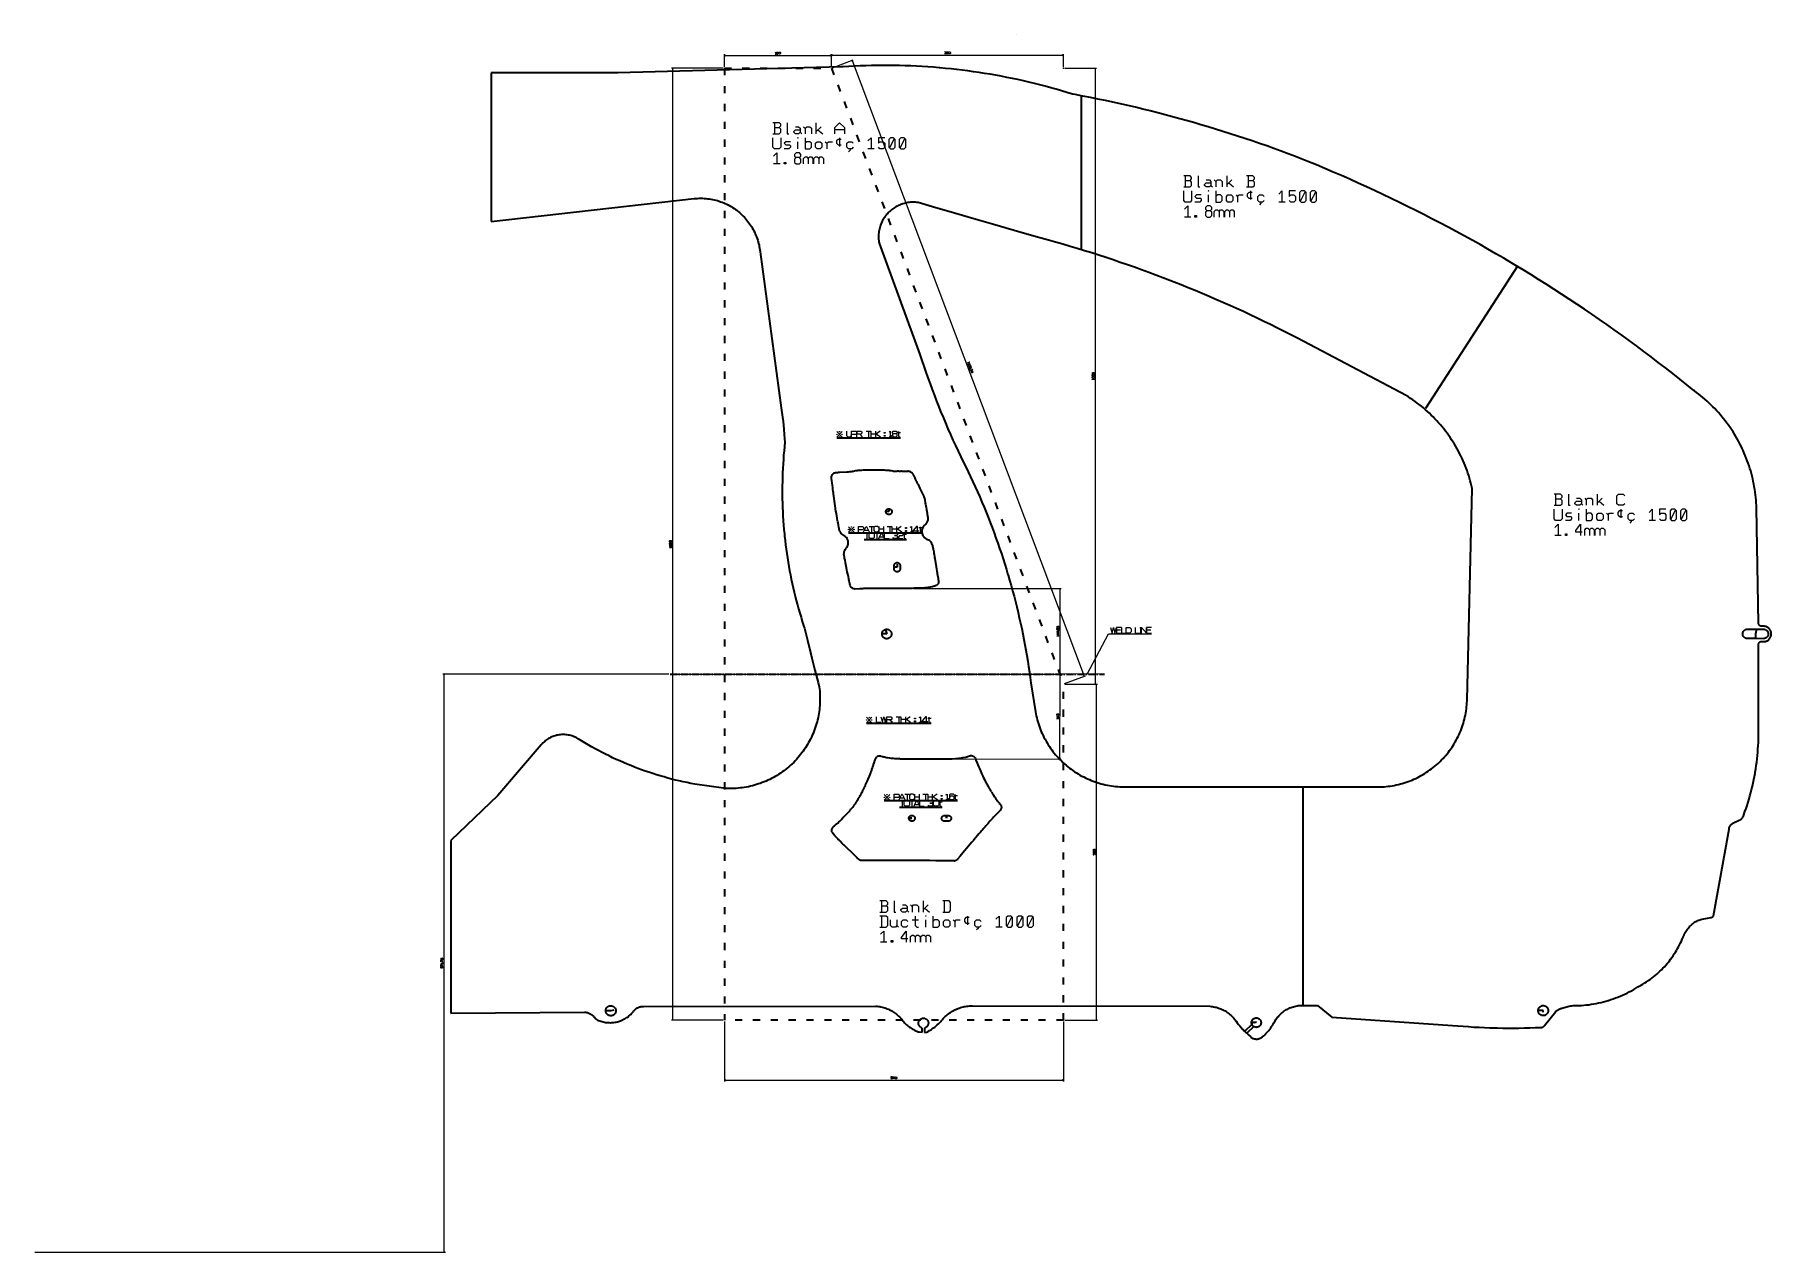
# Model space of a CAD drawing. Extents: x -1214 to 1704, y -782 to 1264.
import ezdxf

# ---------------------------------------------------------------- set-up
doc = ezdxf.new("R2010")
doc.units = 0
for name, pattern in [('DASHDOT', [18.5, 12, -3, 0.5, -3]), ('DASHSPACE', [30, 12, -18]), ('DOT', [3.5, 0.5, -3])]:
    doc.linetypes.add(name, pattern=pattern)

msp = doc.modelspace()

# ---------------------------------------------------------------- linework, layer by layer
at = {"color": 7, "linetype": 'DOT', "lineweight": 35, "ltscale": 0.0104}
msp.add_line((435, 1264.4), (435.4, 1264.4), dxfattribs=at)
at = {"color": 5, "lineweight": 13}
for p, q in [((-55.3, 1210.2), (-55.3, 1231.6)), ((-55.3, 1229.6), (124.7, 1229.6)), ((124.7, 1210.2), (124.7, 1231.6)), ((-57.3, 1208.2), (-144, 1208.2)), ((-142, -391.8), (-142, 1208.2)), ((-148.5, 190), (-528.3, 190)), ((-526.3, -781.8), (-526.3, 190)), ((516.7, 173.2), (572, 173.2)), ((570, -391.8), (570, 173.2)), ((-57.3, -391.8), (-144, -391.8)), ((-55.3, -393.8), (-55.3, -494.7)), ((514.7, -393.8), (514.7, -494.7)), ((516.7, -391.8), (572, -391.8)), ((-55.3, -492.7), (514.7, -492.7)), ((-1214.5, -781.8), (-524.3, -781.8))]:
    msp.add_line(p, q, dxfattribs=at)
at = {"color": 7, "lineweight": 13}
for p, q in [((124.7, 1210.2), (124.7, 1232)), ((124.7, 1230), (514.7, 1230)), ((514.7, 1210.2), (514.7, 1232)), ((126.5, 1208.9), (161.4, 1222.1)), ((159.5, 1221.3), (549.5, 186.3)), ((516.7, 1208.2), (570.3, 1208.2)), ((568.3, 173.2), (568.3, 1208.2)), ((262.6, 334), (510.9, 334)), ((508.9, 190), (508.9, 334)), ((-144.5, 190), (510.9, 190)), ((581.5, 190), (507, 190.1)), ((508.8, 47.1), (509, 190.1)), ((516.5, 173.9), (551.4, 187.1)), ((516.7, 173.2), (570.3, 173.2)), ((293.8, 47.3), (510.8, 47.1))]:
    msp.add_line(p, q, dxfattribs=at)
at = {"color": 4, "lineweight": 35}
for p, q in [((-234.6, 1200.3), (-447.3, 1200.3)), ((-447.3, 1200.3), (-447.3, 950.3)), ((141.8, 1210.3), (-234.6, 1200.3)), ((144.5, 1210.5), (141.8, 1210.3)), ((154, 1211.1), (144.5, 1210.5)), ((163.5, 1211.6), (154, 1211.1)), ((172.9, 1212), (163.5, 1211.6)), ((182.4, 1212.3), (172.9, 1212)), ((191.9, 1212.6), (182.4, 1212.3)), ((201.4, 1212.7), (191.9, 1212.6)), ((210.8, 1212.8), (201.4, 1212.7)), ((220.3, 1212.8), (210.8, 1212.8)), ((229.8, 1212.7), (220.3, 1212.8)), ((239.3, 1212.5), (229.8, 1212.7)), ((248.8, 1212.3), (239.3, 1212.5)), ((258.2, 1211.9), (248.8, 1212.3)), ((267.7, 1211.5), (258.2, 1211.9)), ((277.2, 1211), (267.7, 1211.5)), ((286.6, 1210.4), (277.2, 1211)), ((296.1, 1209.7), (286.6, 1210.4)), ((305.5, 1208.9), (296.1, 1209.7)), ((306.8, 1208.8), (305.5, 1208.9)), ((316.2, 1207.9), (306.8, 1208.8)), ((325.7, 1207), (316.2, 1207.9)), ((335.1, 1205.9), (325.7, 1207)), ((344.5, 1204.8), (335.1, 1205.9)), ((353.9, 1203.6), (344.5, 1204.8)), ((363.3, 1202.3), (353.9, 1203.6)), ((372.7, 1200.9), (363.3, 1202.3)), ((382, 1199.5), (372.7, 1200.9)), ((391.4, 1197.9), (382, 1199.5)), ((400.7, 1196.3), (391.4, 1197.9)), ((410.1, 1194.6), (400.7, 1196.3)), ((419.4, 1192.8), (410.1, 1194.6)), ((428.7, 1190.9), (419.4, 1192.8)), ((437.9, 1188.9), (428.7, 1190.9)), ((447.2, 1186.9), (437.9, 1188.9)), ((456.4, 1184.7), (447.2, 1186.9)), ((465.7, 1182.5), (456.4, 1184.7)), ((474.9, 1180.2), (465.7, 1182.5)), ((484, 1177.8), (474.9, 1180.2)), ((493.2, 1175.4), (484, 1177.8)), ((502.3, 1172.8), (493.2, 1175.4)), ((511.4, 1170.2), (502.3, 1172.8)), ((520.5, 1167.5), (511.4, 1170.2)), ((529.6, 1164.7), (520.5, 1167.5)), ((534.5, 1163.8), (529.6, 1164.7)), ((547.2, 1161.4), (534.5, 1163.8)), ((559.9, 1158.9), (547.2, 1161.4)), ((572.5, 1156.3), (559.9, 1158.9)), ((585.1, 1153.7), (572.5, 1156.3)), ((597.8, 1151), (585.1, 1153.7)), ((610.3, 1148.2), (597.8, 1151)), ((622.9, 1145.4), (610.3, 1148.2)), ((635.5, 1142.4), (622.9, 1145.4)), ((648, 1139.4), (635.5, 1142.4)), ((660.6, 1136.3), (648, 1139.4)), ((673.1, 1133.2), (660.6, 1136.3)), ((685.6, 1129.9), (673.1, 1133.2)), ((698, 1126.6), (685.6, 1129.9)), ((710.5, 1123.2), (698, 1126.6)), ((722.9, 1119.8), (710.5, 1123.2)), ((735.3, 1116.2), (722.9, 1119.8)), ((745.7, 1113.2), (735.3, 1116.2)), ((758.1, 1109.6), (745.7, 1113.2)), ((770.4, 1105.8), (758.1, 1109.6)), ((782.7, 1102), (770.4, 1105.8)), ((795, 1098.1), (782.7, 1102)), ((807.3, 1094.1), (795, 1098.1)), ((819.5, 1090.1), (807.3, 1094.1)), ((831.8, 1086), (819.5, 1090.1)), ((844, 1081.8), (831.8, 1086)), ((856.2, 1077.5), (844, 1081.8)), ((868.3, 1073.2), (856.2, 1077.5)), ((880.4, 1068.8), (868.3, 1073.2)), ((892.5, 1064.3), (880.4, 1068.8)), ((904.6, 1059.8), (892.5, 1064.3)), ((911.3, 1057.1), (904.6, 1059.8)), ((925.5, 1051.3), (911.3, 1057.1)), ((939.7, 1045.5), (925.5, 1051.3)), ((953.8, 1039.6), (939.7, 1045.5)), ((967.9, 1033.6), (953.8, 1039.6)), ((981.9, 1027.6), (967.9, 1033.6)), ((995.9, 1021.4), (981.9, 1027.6)), ((1009.9, 1015.2), (995.9, 1021.4)), ((1023.8, 1008.8), (1009.9, 1015.2)), ((1037.7, 1002.4), (1023.8, 1008.8)), ((1051.6, 995.9), (1037.7, 1002.4)), ((1065.4, 989.4), (1051.6, 995.9)), ((-447.3, 950.3), (-105.9, 989)), ((-105.9, 989), (-103.1, 989.2)), ((-103.1, 989.2), (-100.3, 989.4)), ((-100.3, 989.4), (-97.5, 989.5)), ((-97.5, 989.5), (-94.7, 989.6)), ((-94.7, 989.6), (-91.9, 989.5)), ((-91.9, 989.5), (-89.1, 989.4)), ((-89.1, 989.4), (-86.3, 989.2)), ((-86.3, 989.2), (-83.5, 988.9)), ((-83.5, 988.9), (-80.7, 988.5)), ((-80.7, 988.5), (-78, 988.1)), ((-78, 988.1), (-75.2, 987.6)), ((-75.2, 987.6), (-72.4, 987)), ((-72.4, 987), (-69.7, 986.3)), ((-69.7, 986.3), (-67, 985.6)), ((-67, 985.6), (-64.3, 984.7)), ((-64.3, 984.7), (-61.7, 983.8)), ((-61.7, 983.8), (-59, 982.9)), ((-59, 982.9), (-56.4, 981.8)), ((-56.4, 981.8), (-53.8, 980.7)), ((-53.8, 980.7), (-51.3, 979.5)), ((-51.3, 979.5), (-48.8, 978.3)), ((-48.8, 978.3), (-46.3, 976.9)), ((-46.3, 976.9), (-43.9, 975.5)), ((-43.9, 975.5), (-41.5, 974.1)), ((-41.5, 974.1), (-39.1, 972.5)), ((-39.1, 972.5), (-36.8, 970.9)), ((-36.8, 970.9), (-34.6, 969.3)), ((-34.6, 969.3), (-32.3, 967.5)), ((-32.3, 967.5), (-32, 967.3)), ((-32, 967.3), (-29.8, 965.5)), ((-29.8, 965.5), (-27.7, 963.6)), ((-27.7, 963.6), (-25.7, 961.7)), ((219.2, 964.2), (217.7, 962.6)), ((220.7, 965.8), (219.2, 964.2)), ((222.2, 967.3), (220.7, 965.8)), ((223.8, 968.7), (222.2, 967.3)), ((225.5, 970.1), (223.8, 968.7)), ((225.9, 970.5), (225.5, 970.1)), ((227.6, 971.8), (225.9, 970.5)), ((229.4, 973), (227.6, 971.8)), ((231.2, 974.2), (229.4, 973)), ((233, 975.3), (231.2, 974.2)), ((234.9, 976.3), (233, 975.3)), ((236.8, 977.3), (234.9, 976.3)), ((238.8, 978.2), (236.8, 977.3)), ((240.8, 979), (238.8, 978.2)), ((242.8, 979.7), (240.8, 979)), ((244.9, 980.4), (242.8, 979.7)), ((246.9, 981), (244.9, 980.4)), ((249, 981.5), (246.9, 981)), ((251.1, 981.9), (249, 981.5)), ((253.2, 982.3), (251.1, 981.9)), ((255.4, 982.6), (253.2, 982.3)), ((257.5, 982.8), (255.4, 982.6)), ((259.7, 982.9), (257.5, 982.8)), ((261.8, 982.9), (259.7, 982.9)), ((264, 982.9), (261.8, 982.9)), ((266.1, 982.8), (264, 982.9)), ((268.3, 982.6), (266.1, 982.8)), ((270.4, 982.3), (268.3, 982.6)), ((294.4, 975.3), (270.4, 982.3)), ((331.2, 964.5), (294.4, 975.3)), ((368.1, 953.7), (331.2, 964.5)), ((1079.2, 982.7), (1065.4, 989.4)), ((1093, 976), (1079.2, 982.7)), ((1106.7, 969.1), (1093, 976)), ((1120.3, 962.2), (1106.7, 969.1)), ((-25.7, 961.7), (-23.7, 959.7)), ((-23.7, 959.7), (-21.7, 957.7)), ((-21.7, 957.7), (-19.8, 955.6)), ((-19.8, 955.6), (-18, 953.5)), ((-18, 953.5), (-16.2, 951.3)), ((-16.2, 951.3), (-14.5, 949.1)), ((-14.5, 949.1), (-12.9, 946.8)), ((-12.9, 946.8), (-11.3, 944.5)), ((-11.3, 944.5), (-9.8, 942.1)), ((-9.8, 942.1), (-8.4, 939.7)), ((-8.4, 939.7), (-7, 937.3)), ((-7, 937.3), (-5.7, 934.8)), ((-5.7, 934.8), (-4.4, 932.2)), ((204.8, 935.8), (204.4, 933.7)), ((205.3, 937.9), (204.8, 935.8)), ((205.8, 940), (205.3, 937.9)), ((206.4, 942.1), (205.8, 940)), ((207.1, 944.1), (206.4, 942.1)), ((207.8, 946.1), (207.1, 944.1)), ((208.6, 948.1), (207.8, 946.1)), ((209.5, 950.1), (208.6, 948.1)), ((210.5, 952), (209.5, 950.1)), ((211.5, 953.9), (210.5, 952)), ((212.6, 955.7), (211.5, 953.9)), ((213.8, 957.5), (212.6, 955.7)), ((215.1, 959.3), (213.8, 957.5)), ((216.4, 961), (215.1, 959.3)), ((217.7, 962.6), (216.4, 961)), ((395.1, 945.9), (368.1, 953.7)), ((432, 935.2), (395.1, 945.9)), ((468.9, 924.5), (432, 935.2)), ((1133.9, 955.2), (1120.3, 962.2)), ((1147.5, 948.2), (1133.9, 955.2)), ((1161.1, 941), (1147.5, 948.2)), ((1174.6, 933.8), (1161.1, 941)), ((-4.4, 932.2), (-3.3, 929.7)), ((-3.3, 929.7), (-2.2, 927.1)), ((-2.2, 927.1), (-1.1, 924.5)), ((-1.1, 924.5), (-0.2, 921.8)), ((-0.2, 921.8), (0.7, 919.2)), ((0.7, 919.2), (1.5, 916.5)), ((1.5, 916.5), (2.2, 913.8)), ((2.2, 913.8), (2.9, 911)), ((2.9, 911), (3.4, 908.3)), ((3.4, 908.3), (3.9, 905.5)), ((3.9, 905.5), (4.3, 902.7)), ((203.9, 929.4), (203.8, 927.3)), ((203.8, 927.3), (203.8, 925.1)), ((203.8, 925.1), (203.8, 923)), ((203.8, 923), (203.9, 920.8)), ((204.1, 931.6), (203.9, 929.4)), ((203.9, 920.8), (204.1, 918.7)), ((204.4, 933.7), (204.1, 931.6)), ((204.1, 918.7), (204.3, 916.5)), ((204.3, 916.5), (204.7, 914.4)), ((204.7, 914.4), (204.8, 914.1)), ((204.8, 914.1), (273.4, 727.2)), ((477.1, 922.3), (468.9, 924.5)), ((489.3, 919), (477.1, 922.3)), ((501.5, 915.6), (489.3, 919)), ((513.7, 912.2), (501.5, 915.6)), ((525.8, 908.6), (513.7, 912.2)), ((537.9, 905), (525.8, 908.6)), ((550, 901.3), (537.9, 905)), ((1188, 926.5), (1174.6, 933.8)), ((1201.4, 919.1), (1188, 926.5)), ((1214.8, 911.6), (1201.4, 919.1)), ((1228.1, 904.1), (1214.8, 911.6)), ((4.3, 902.7), (4.7, 900)), ((4.7, 900), (4.7, 899.5)), ((4.7, 899.5), (40.4, 637.4)), ((562.1, 897.6), (550, 901.3)), ((574.2, 893.8), (562.1, 897.6)), ((586.2, 889.9), (574.2, 893.8)), ((598.2, 885.9), (586.2, 889.9)), ((610.2, 881.9), (598.2, 885.9)), ((622.1, 877.8), (610.2, 881.9)), ((634.1, 873.6), (622.1, 877.8)), ((1241.4, 896.4), (1228.1, 904.1)), ((1254.6, 888.7), (1241.4, 896.4)), ((1260.8, 885.1), (1254.6, 888.7)), ((1273.9, 877.2), (1260.8, 885.1)), ((1287.1, 869.3), (1273.9, 877.2)), ((646, 869.3), (634.1, 873.6)), ((657.9, 865), (646, 869.3)), ((669.7, 860.6), (657.9, 865)), ((681.6, 856.1), (669.7, 860.6)), ((693.4, 851.6), (681.6, 856.1)), ((700.9, 848.7), (693.4, 851.6)), ((712.7, 844), (700.9, 848.7)), ((1300.1, 861.3), (1287.1, 869.3)), ((1313.1, 853.3), (1300.1, 861.3)), ((1326.1, 845.1), (1313.1, 853.3)), ((724.4, 839.3), (712.7, 844)), ((736.1, 834.5), (724.4, 839.3)), ((747.8, 829.6), (736.1, 834.5)), ((759.4, 824.7), (747.8, 829.6)), ((771, 819.7), (759.4, 824.7)), ((782.6, 814.6), (771, 819.7)), ((1339, 836.9), (1326.1, 845.1)), ((1351.9, 828.6), (1339, 836.9)), ((1364.7, 820.2), (1351.9, 828.6)), ((1377.4, 811.8), (1364.7, 820.2)), ((794.2, 809.5), (782.6, 814.6)), ((805.7, 804.3), (794.2, 809.5)), ((817.2, 799), (805.7, 804.3)), ((828.7, 793.6), (817.2, 799)), ((840.1, 788.2), (828.7, 793.6)), ((851.5, 782.7), (840.1, 788.2)), ((1390.2, 803.3), (1377.4, 811.8)), ((1402.8, 794.6), (1390.2, 803.3)), ((1415.4, 786), (1402.8, 794.6)), ((862.8, 777.2), (851.5, 782.7)), ((874.2, 771.5), (862.8, 777.2)), ((885.5, 765.9), (874.2, 771.5)), ((896.7, 760.1), (885.5, 765.9)), ((907.9, 754.3), (896.7, 760.1)), ((1428, 777.2), (1415.4, 786)), ((1440.5, 768.4), (1428, 777.2)), ((1452.9, 759.5), (1440.5, 768.4)), ((1465.3, 750.5), (1452.9, 759.5)), ((1090.6, 658.2), (907.9, 754.3)), ((1477.7, 741.4), (1465.3, 750.5)), ((1490, 732.3), (1477.7, 741.4)), ((1502.2, 723.1), (1490, 732.3)), ((273.4, 727.2), (276.6, 717.2)), ((276.6, 717.2), (279.9, 707.3)), ((279.9, 707.3), (283.3, 697.5)), ((1514.4, 713.8), (1502.2, 723.1)), ((1526.5, 704.5), (1514.4, 713.8)), ((1538.6, 695.1), (1526.5, 704.5)), ((283.3, 697.5), (286.7, 687.6)), ((286.7, 687.6), (290.3, 677.8)), ((290.3, 677.8), (293.9, 668)), ((1550.6, 685.6), (1538.6, 695.1)), ((1562.5, 676), (1550.6, 685.6)), ((1574.4, 666.4), (1562.5, 676)), ((293.9, 668), (297.6, 658.2)), ((297.6, 658.2), (301.3, 648.5)), ((301.3, 648.5), (305.2, 638.8)), ((1090.7, 658.2), (1090.6, 658.2)), ((1094.5, 655.8), (1090.7, 658.2)), ((1098.2, 653.3), (1094.5, 655.8)), ((1101.9, 650.8), (1098.2, 653.3)), ((1105.6, 648.2), (1101.9, 650.8)), ((1109.1, 645.5), (1105.6, 648.2)), ((1112.7, 642.8), (1109.1, 645.5)), ((1116.2, 640), (1112.7, 642.8)), ((1575.1, 665.9), (1574.4, 666.4)), ((1578.8, 663.2), (1575.1, 665.9)), ((1582.4, 660.4), (1578.8, 663.2)), ((1585.9, 657.6), (1582.4, 660.4)), ((1589.4, 654.7), (1585.9, 657.6)), ((1592.9, 651.8), (1589.4, 654.7)), ((1596.3, 648.7), (1592.9, 651.8)), ((1599.6, 645.7), (1596.3, 648.7)), ((1602.9, 642.5), (1599.6, 645.7)), ((1606.2, 639.3), (1602.9, 642.5)), ((40.4, 637.4), (41.5, 629.6)), ((41.5, 629.6), (42.5, 621.9)), ((42.5, 621.9), (43.4, 614.2)), ((43.4, 614.2), (44, 608.5)), ((305.2, 638.8), (308.2, 631.2)), ((308.2, 631.2), (312.2, 621.5)), ((312.2, 621.5), (316.3, 611.9)), ((1119.6, 637.1), (1116.2, 640)), ((1123, 634.2), (1119.6, 637.1)), ((1126.3, 631.3), (1123, 634.2)), ((1129.6, 628.2), (1126.3, 631.3)), ((1132.9, 625.1), (1129.6, 628.2)), ((1136, 622), (1132.9, 625.1)), ((1139.1, 618.8), (1136, 622)), ((1142.2, 615.5), (1139.1, 618.8)), ((1145.2, 612.2), (1142.2, 615.5)), ((1609.3, 636.1), (1606.2, 639.3)), ((1612.5, 632.8), (1609.3, 636.1)), ((1615.5, 629.4), (1612.5, 632.8)), ((1618.5, 626), (1615.5, 629.4)), ((1621.4, 622.5), (1618.5, 626)), ((1624.3, 619), (1621.4, 622.5)), ((1627.1, 615.4), (1624.3, 619)), ((1629.8, 611.8), (1627.1, 615.4)), ((44, 608.5), (44.7, 600.8)), ((44.7, 600.8), (45.4, 593)), ((45.4, 593), (46, 585.3)), ((46, 585.3), (46.4, 579.6)), ((316.3, 611.9), (320.4, 602.3)), ((320.4, 602.3), (324.6, 592.8)), ((324.6, 592.8), (328.9, 583.3)), ((1148.1, 608.9), (1145.2, 612.2)), ((1151, 605.4), (1148.1, 608.9)), ((1153.8, 602), (1151, 605.4)), ((1156.6, 598.4), (1153.8, 602)), ((1159.3, 594.9), (1156.6, 598.4)), ((1161.9, 591.3), (1159.3, 594.9)), ((1164.4, 587.6), (1161.9, 591.3)), ((1164.6, 587.4), (1164.4, 587.6)), ((1167.1, 583.7), (1164.6, 587.4)), ((1632.5, 608.1), (1629.8, 611.8)), ((1635.1, 604.4), (1632.5, 608.1)), ((1637.7, 600.7), (1635.1, 604.4)), ((1640.1, 596.8), (1637.7, 600.7)), ((1642.5, 593), (1640.1, 596.8)), ((1644.9, 589.1), (1642.5, 593)), ((1647.1, 585.1), (1644.9, 589.1)), ((1649.3, 581.2), (1647.1, 585.1)), ((44.3, 557.7), (43.8, 550.4)), ((45, 565), (44.3, 557.7)), ((45.7, 572.3), (45, 565)), ((46.4, 579.6), (45.7, 572.3)), ((328.9, 583.3), (333.3, 573.8)), ((333.3, 573.8), (337.7, 564.3)), ((337.7, 564.3), (342.2, 554.9)), ((342.2, 554.9), (346.8, 545.5)), ((1169.5, 579.9), (1167.1, 583.7)), ((1171.8, 576.1), (1169.5, 579.9)), ((1174.1, 572.3), (1171.8, 576.1)), ((1176.3, 568.4), (1174.1, 572.3)), ((1178.5, 564.5), (1176.3, 568.4)), ((1180.5, 560.5), (1178.5, 564.5)), ((1182.5, 556.5), (1180.5, 560.5)), ((1184.5, 552.5), (1182.5, 556.5)), ((1651.5, 577.1), (1649.3, 581.2)), ((1653.5, 573.1), (1651.5, 577.1)), ((1655.5, 569), (1653.5, 573.1)), ((1657.2, 565.4), (1655.5, 569)), ((1659, 561.2), (1657.2, 565.4)), ((1660.7, 557), (1659, 561.2)), ((1662.4, 552.8), (1660.7, 557)), ((42.5, 528.4), (42.3, 521.1)), ((42.9, 535.7), (42.5, 528.4)), ((43.3, 543.1), (42.9, 535.7)), ((43.8, 550.4), (43.3, 543.1)), ((346.8, 545.5), (350.5, 538.2)), ((350.5, 538.2), (354.5, 529.9)), ((354.5, 529.9), (358.5, 521.5)), ((1186.3, 548.4), (1184.5, 552.5)), ((1188.1, 544.3), (1186.3, 548.4)), ((1189.8, 540.2), (1188.1, 544.3)), ((1191.4, 536), (1189.8, 540.2)), ((1193, 531.9), (1191.4, 536)), ((1194.5, 527.6), (1193, 531.9)), ((1195.9, 523.4), (1194.5, 527.6)), ((1664, 548.5), (1662.4, 552.8)), ((1665.6, 544.3), (1664, 548.5)), ((1667, 540), (1665.6, 544.3)), ((1668.4, 535.6), (1667, 540)), ((1669.7, 531.3), (1668.4, 535.6)), ((1670.9, 526.9), (1669.7, 531.3)), ((1672, 522.5), (1670.9, 526.9)), ((42, 506.4), (41.9, 499.1)), ((41.9, 499.1), (41.9, 491.7)), ((42.1, 513.8), (42, 506.4)), ((42.3, 521.1), (42.1, 513.8)), ((358.5, 521.5), (362.4, 513.1)), ((362.4, 513.1), (366.3, 504.6)), ((366.3, 504.6), (370.1, 496.2)), ((1193.1, 146.7), (1201.8, 501.9)), ((1197.2, 519.1), (1195.9, 523.4)), ((1198.5, 514.8), (1197.2, 519.1)), ((1199.6, 510.5), (1198.5, 514.8)), ((1200.7, 506.2), (1199.6, 510.5)), ((1201.8, 501.9), (1200.7, 506.2)), ((1673.1, 518.1), (1672, 522.5)), ((1674.1, 513.6), (1673.1, 518.1)), ((1675, 509.2), (1674.1, 513.6)), ((1675.8, 504.7), (1675, 509.2)), ((1676.6, 500.2), (1675.8, 504.7)), ((1677.2, 495.7), (1676.6, 500.2)), ((41.9, 491.7), (42, 484.4)), ((42, 484.4), (42.2, 477.1)), ((42.2, 477.1), (42.5, 469.7)), ((42.5, 469.7), (42.8, 462.4)), ((218, 466.7), (218.5, 467.1)), ((218.5, 467.1), (219.1, 467.4)), ((219.1, 467.4), (219.7, 467.6)), ((219.7, 467.6), (220.3, 467.8)), ((220.3, 467.8), (220.9, 467.9)), ((220.9, 467.9), (221.6, 467.8)), ((221.6, 467.8), (222.2, 467.8)), ((222.2, 467.8), (222.8, 467.6)), ((222.8, 467.6), (223.4, 467.3)), ((223.4, 467.3), (223.9, 467)), ((223.9, 467), (224.4, 466.6)), ((370.1, 496.2), (373.8, 487.7)), ((373.8, 487.7), (377.5, 479.1)), ((377.5, 479.1), (381.1, 470.6)), ((381.1, 470.6), (384.6, 462)), ((1677.8, 491.2), (1677.2, 495.7)), ((1678.3, 486.7), (1677.8, 491.2)), ((1678.7, 482.2), (1678.3, 486.7)), ((1679, 477.7), (1678.7, 482.2)), ((1679.3, 473.1), (1679, 477.7)), ((1679.5, 468.6), (1679.3, 473.1)), ((1682.8, 275.4), (1679.5, 468.6)), ((42.8, 462.4), (43.2, 455.1)), ((43.2, 455.1), (43.7, 447.8)), ((43.7, 447.8), (44.2, 440.4)), ((44.2, 440.4), (44.8, 433.1)), ((216.2, 463.5), (216.3, 464.1)), ((216.2, 462.9), (216.2, 463.5)), ((217.2, 462.9), (216.2, 462.9)), ((216.2, 462.6), (216.2, 462.9)), ((216.2, 462.9), (217.2, 462.9)), ((216.3, 461.9), (216.2, 462.6)), ((216.3, 464.1), (216.5, 464.7)), ((216.4, 461.3), (216.3, 461.9)), ((216.6, 460.7), (216.4, 461.3)), ((216.5, 464.7), (216.8, 465.3)), ((216.9, 460.2), (216.6, 460.7)), ((216.8, 465.3), (217.1, 465.8)), ((217.3, 459.7), (216.9, 460.2)), ((217.1, 465.8), (217.5, 466.3)), ((221.2, 462.9), (217.2, 462.9)), ((217.8, 459.2), (217.3, 459.7)), ((217.5, 466.3), (218, 466.7)), ((218.3, 458.8), (217.8, 459.2)), ((218.8, 458.5), (218.3, 458.8)), ((219.4, 458.2), (218.8, 458.5)), ((220, 458), (219.4, 458.2)), ((220.6, 457.9), (220, 458)), ((221.2, 457.9), (220.6, 457.9)), ((221.2, 466.8), (221.2, 462.9)), ((221.9, 457.9), (221.2, 457.9)), ((222.5, 458), (221.9, 457.9)), ((223.1, 458.2), (222.5, 458)), ((223.7, 458.5), (223.1, 458.2)), ((224.2, 458.9), (223.7, 458.5)), ((224.7, 459.3), (224.2, 458.9)), ((224.4, 466.6), (224.9, 466.2)), ((225.1, 459.8), (224.7, 459.3)), ((224.9, 466.2), (225.3, 465.7)), ((225.4, 460.3), (225.1, 459.8)), ((225.3, 465.7), (225.6, 465.1)), ((225.7, 460.9), (225.4, 460.3)), ((225.6, 465.1), (225.9, 464.6)), ((226, 461.4), (225.7, 460.9)), ((225.9, 464.6), (226, 464)), ((226, 464), (226.1, 463.3)), ((226.1, 462.1), (226, 461.4)), ((226.1, 463.3), (226.2, 462.7)), ((226.2, 462.7), (226.1, 462.1)), ((384.6, 462), (388, 453.4)), ((388, 453.4), (391.4, 444.7)), ((391.4, 444.7), (394.7, 436)), ((44.8, 433.1), (45.5, 425.8)), ((45.5, 425.8), (45.9, 421.8)), ((45.9, 421.8), (46.7, 414.5)), ((46.7, 414.5), (47.6, 407.2)), ((394.7, 436), (398, 427.4)), ((398, 427.4), (401.2, 418.6)), ((401.2, 418.6), (404.3, 409.9)), ((404.3, 409.9), (407.3, 401.1)), ((47.6, 407.2), (48.5, 399.9)), ((48.5, 399.9), (49.6, 392.7)), ((49.6, 392.7), (50.7, 385.4)), ((50.7, 385.4), (51.8, 378.2)), ((407.3, 401.1), (410.3, 392.3)), ((410.3, 392.3), (413.2, 383.5)), ((413.2, 383.5), (416, 374.7)), ((51.8, 378.2), (53.1, 370.9)), ((53.1, 370.9), (54.4, 363.7)), ((54.4, 363.7), (55.7, 356.5)), ((55.7, 356.5), (57.2, 349.3)), ((230.1, 373), (230.2, 373.6)), ((230.1, 372.4), (230.1, 373)), ((230.1, 369.4), (230.1, 372.4)), ((231.1, 369.4), (230.1, 369.4)), ((230.1, 366.4), (230.1, 369.4)), ((230.1, 369.4), (231.1, 369.4)), ((230.1, 366.2), (230.1, 366.4)), ((230.1, 365.5), (230.1, 366.2)), ((230.3, 364.9), (230.1, 365.5)), ((230.2, 373.6), (230.4, 374.2)), ((230.5, 364.3), (230.3, 364.9)), ((230.4, 374.2), (230.7, 374.8)), ((230.8, 363.8), (230.5, 364.3)), ((230.7, 374.8), (231, 375.3)), ((231.2, 363.3), (230.8, 363.8)), ((231, 375.3), (231.4, 375.8)), ((235, 369.4), (231.1, 369.4)), ((231.6, 362.8), (231.2, 363.3)), ((231.4, 375.8), (231.9, 376.2)), ((232.1, 362.4), (231.6, 362.8)), ((231.9, 376.2), (232.4, 376.6)), ((232.6, 362.1), (232.1, 362.4)), ((232.4, 376.6), (233, 376.9)), ((233.2, 361.8), (232.6, 362.1)), ((233, 376.9), (233.5, 377.1)), ((233.8, 361.6), (233.2, 361.8)), ((233.5, 377.1), (234.2, 377.3)), ((234.4, 361.5), (233.8, 361.6)), ((234.2, 377.3), (234.8, 377.3)), ((235, 361.4), (234.4, 361.5)), ((234.8, 377.3), (235, 377.3)), ((235, 377.3), (235.6, 377.3)), ((235, 374.4), (235, 369.4)), ((235.2, 361.5), (235, 361.4)), ((235.9, 361.5), (235.2, 361.5)), ((235.6, 377.3), (236.3, 377.2)), ((236.5, 361.7), (235.9, 361.5)), ((236.3, 377.2), (236.9, 377)), ((237.1, 361.9), (236.5, 361.7)), ((236.9, 377), (237.4, 376.7)), ((237.6, 362.2), (237.1, 361.9)), ((237.4, 376.7), (237.9, 376.4)), ((238.1, 362.6), (237.6, 362.2)), ((237.9, 376.4), (238.4, 376)), ((238.6, 363), (238.1, 362.6)), ((238.4, 376), (238.9, 375.5)), ((239, 363.5), (238.6, 363)), ((238.9, 375.5), (239.2, 375)), ((239.3, 364), (239, 363.5)), ((239.2, 375), (239.5, 374.4)), ((239.6, 364.6), (239.3, 364)), ((239.5, 374.4), (239.7, 373.9)), ((239.8, 365.2), (239.6, 364.6)), ((239.7, 373.9), (239.9, 373.3)), ((239.9, 365.8), (239.8, 365.2)), ((239.9, 373.3), (240, 372.6)), ((240, 366.4), (239.9, 365.8)), ((240, 372.6), (240, 372.4)), ((240, 372.4), (240, 366.4)), ((416, 374.7), (418.7, 365.8)), ((418.7, 365.8), (421.4, 356.9)), ((421.4, 356.9), (421.6, 356.4)), ((421.6, 356.4), (424.2, 347.5)), ((57.2, 349.3), (58.7, 342.1)), ((58.7, 342.1), (60.3, 335)), ((60.3, 335), (62, 327.8)), ((62, 327.8), (63.7, 320.7)), ((424.2, 347.5), (426.7, 338.6)), ((426.7, 338.6), (429.2, 329.6)), ((429.2, 329.6), (431.5, 320.7)), ((63.7, 320.7), (65.5, 313.6)), ((65.5, 313.6), (67.4, 306.5)), ((67.4, 306.5), (69.4, 299.4)), ((69.4, 299.4), (71.4, 292.4)), ((71.4, 292.4), (73.5, 285.4)), ((431.5, 320.7), (433.9, 311.7)), ((433.9, 311.7), (436.1, 302.7)), ((436.1, 302.7), (438.3, 293.6)), ((438.3, 293.6), (440.4, 284.6)), ((73.5, 285.4), (75.7, 278.3)), ((75.7, 278.3), (77.9, 271.4)), ((77.9, 271.4), (79.2, 267.3)), ((79.2, 267.3), (84.3, 246.8)), ((211.6, 262.4), (212.1, 263)), ((212.1, 263), (212.7, 263.5)), ((212.7, 263.5), (213.4, 264)), ((213.4, 264), (214, 264.4)), ((214, 264.4), (214.8, 264.7)), ((214.7, 265.3), (217.7, 257.3)), ((214.8, 264.7), (215.5, 265)), ((215.5, 265), (216.3, 265.2)), ((216.3, 265.2), (217.1, 265.3)), ((217.1, 265.3), (217.9, 265.3)), ((217.9, 265.3), (218.7, 265.2)), ((218.7, 265.2), (219.5, 265.1)), ((219.5, 265.1), (220.3, 264.9)), ((220.3, 264.9), (221, 264.6)), ((221, 264.6), (221.7, 264.2)), ((221.7, 264.2), (222.4, 263.7)), ((222.4, 263.7), (223, 263.2)), ((223, 263.2), (223.6, 262.7)), ((440.4, 284.6), (442.4, 275.5)), ((442.4, 275.5), (444.4, 266.5)), ((444.4, 266.5), (446.3, 257.4)), ((1657.7, 262.1), (1658.2, 262.7)), ((1658.2, 262.7), (1658.7, 263.3)), ((1658.7, 263.3), (1659.3, 263.8)), ((1659.3, 263.8), (1660, 264.3)), ((1660, 264.3), (1660.7, 264.7)), ((1660.7, 264.7), (1661.4, 265)), ((1661.4, 265), (1662.1, 265.2)), ((1662.1, 265.2), (1662.9, 265.4)), ((1662.9, 265.4), (1663.7, 265.5)), ((1663.7, 265.5), (1664.3, 265.5)), ((1664.3, 265.5), (1691.3, 265.4)), ((1679.6, 265.6), (1677.8, 257.5)), ((1682.8, 274.8), (1682.8, 275.4)), ((1683, 274.2), (1682.8, 274.8)), ((1683.2, 273.6), (1683, 274.2)), ((1683.4, 273), (1683.2, 273.6)), ((1683.8, 272.5), (1683.4, 273)), ((1684.2, 272), (1683.8, 272.5)), ((1684.7, 271.6), (1684.2, 272)), ((1685.2, 271.2), (1684.7, 271.6)), ((1685.7, 270.9), (1685.2, 271.2)), ((1686.3, 270.7), (1685.7, 270.9)), ((1687, 270.5), (1686.3, 270.7)), ((1687.6, 270.5), (1687, 270.5)), ((1692.6, 270.3), (1687.6, 270.5)), ((1691.3, 265.4), (1692.1, 265.4)), ((1692.1, 265.4), (1692.9, 265.3)), ((1693.5, 270.1), (1692.6, 270.3)), ((1692.9, 265.3), (1693.7, 265.1)), ((1694.5, 269.9), (1693.5, 270.1)), ((1693.7, 265.1), (1694.4, 264.8)), ((1694.4, 264.8), (1695.1, 264.4)), ((1695.5, 269.7), (1694.5, 269.9)), ((1695.1, 264.4), (1695.8, 264)), ((1696.4, 269.3), (1695.5, 269.7)), ((1695.8, 264), (1696.4, 263.5)), ((1697.3, 268.9), (1696.4, 269.3)), ((1696.4, 263.5), (1697, 263)), ((1697, 263), (1697.5, 262.4)), ((1698.2, 268.4), (1697.3, 268.9)), ((1699.1, 267.8), (1698.2, 268.4)), ((1699.9, 267.2), (1699.1, 267.8)), ((1700.6, 266.5), (1699.9, 267.2)), ((1701.3, 265.7), (1700.6, 266.5)), ((1701.9, 264.9), (1701.3, 265.7)), ((1702.5, 264.1), (1701.9, 264.9)), ((1703, 263.2), (1702.5, 264.1)), ((1703.4, 262.2), (1703, 263.2)), ((84.3, 246.8), (89.4, 226.3)), ((209.7, 258.1), (209.8, 258.9)), ((209.7, 257.3), (209.7, 258.1)), ((210.7, 257.3), (209.7, 257.3)), ((209.7, 256.6), (209.7, 257.3)), ((209.7, 257.3), (210.7, 257.3)), ((209.8, 255.8), (209.7, 256.6)), ((209.8, 258.9), (210, 259.6)), ((210, 255), (209.8, 255.8)), ((210, 259.6), (210.3, 260.4)), ((210.3, 254.3), (210, 255)), ((210.3, 260.4), (210.7, 261.1)), ((210.6, 253.6), (210.3, 254.3)), ((211, 252.9), (210.6, 253.6)), ((210.7, 261.1), (211.1, 261.8)), ((217.7, 257.3), (210.7, 257.3)), ((211.5, 252.2), (211, 252.9)), ((211.1, 261.8), (211.6, 262.4)), ((212, 251.6), (211.5, 252.2)), ((212.6, 251.1), (212, 251.6)), ((213.2, 250.6), (212.6, 251.1)), ((213.9, 250.2), (213.2, 250.6)), ((214.7, 249.9), (213.9, 250.2)), ((215.4, 249.6), (214.7, 249.9)), ((216.2, 249.4), (215.4, 249.6)), ((217, 249.3), (216.2, 249.4)), ((217.8, 249.3), (217, 249.3)), ((218.6, 249.3), (217.8, 249.3)), ((219.4, 249.5), (218.6, 249.3)), ((220.1, 249.7), (219.4, 249.5)), ((220.9, 250), (220.1, 249.7)), ((221.6, 250.3), (220.9, 250)), ((222.3, 250.7), (221.6, 250.3)), ((222.9, 251.2), (222.3, 250.7)), ((223.5, 251.8), (222.9, 251.2)), ((224, 252.4), (223.5, 251.8)), ((223.6, 262.7), (224.1, 262.1)), ((224.5, 253), (224, 252.4)), ((224.1, 262.1), (224.5, 261.4)), ((224.5, 261.4), (224.9, 260.7)), ((224.9, 253.7), (224.5, 253)), ((224.9, 260.7), (225.2, 260)), ((225.2, 254.5), (224.9, 253.7)), ((225.2, 260), (225.4, 259.2)), ((225.4, 255.2), (225.2, 254.5)), ((225.4, 259.2), (225.6, 258.4)), ((225.6, 256), (225.4, 255.2)), ((225.6, 258.4), (225.7, 257.6)), ((225.7, 256.8), (225.6, 256)), ((225.7, 257.6), (225.7, 256.8)), ((446.3, 257.4), (448.1, 248.3)), ((448.1, 248.3), (449.8, 239.2)), ((449.8, 239.2), (451.5, 230)), ((1656.3, 258.4), (1656.4, 259.1)), ((1656.3, 257.6), (1656.3, 258.4)), ((1656.3, 257), (1656.3, 257.6)), ((1656.4, 256.2), (1656.3, 257)), ((1656.4, 259.1), (1656.6, 259.9)), ((1656.5, 255.4), (1656.4, 256.2)), ((1656.8, 254.7), (1656.5, 255.4)), ((1656.6, 259.9), (1656.9, 260.7)), ((1657.1, 253.9), (1656.8, 254.7)), ((1656.9, 260.7), (1657.3, 261.4)), ((1657.5, 253.2), (1657.1, 253.9)), ((1657.3, 261.4), (1657.7, 262.1)), ((1658, 252.6), (1657.5, 253.2)), ((1658.5, 252), (1658, 252.6)), ((1659.1, 251.4), (1658.5, 252)), ((1659.7, 250.9), (1659.1, 251.4)), ((1660.4, 250.5), (1659.7, 250.9)), ((1661.1, 250.2), (1660.4, 250.5)), ((1661.9, 249.9), (1661.1, 250.2)), ((1662.6, 249.7), (1661.9, 249.9)), ((1663.4, 249.6), (1662.6, 249.7)), ((1664.2, 249.5), (1663.4, 249.6)), ((1677.7, 249.5), (1664.2, 249.5)), ((1677.8, 257.5), (1677.7, 250.5)), ((1677.7, 250.5), (1677.7, 249.5)), ((1677.7, 249.5), (1677.7, 250.5)), ((1691.2, 249.4), (1677.7, 249.5)), ((1682.8, 239.7), (1682.9, 240.3)), ((1682.9, 96.6), (1682.8, 239.7)), ((1682.9, 240.3), (1683, 240.9)), ((1683, 240.9), (1683.2, 241.5)), ((1683.2, 241.5), (1683.5, 242.1)), ((1683.5, 242.1), (1683.8, 242.6)), ((1683.8, 242.6), (1684.2, 243.1)), ((1684.2, 243.1), (1684.7, 243.6)), ((1684.7, 243.6), (1685.2, 243.9)), ((1685.2, 243.9), (1685.8, 244.2)), ((1685.8, 244.2), (1686.4, 244.5)), ((1686.4, 244.5), (1687, 244.6)), ((1687, 244.6), (1687.6, 244.7)), ((1687.6, 244.7), (1687.8, 244.7)), ((1687.8, 244.7), (1693.6, 244.7)), ((1691.8, 249.5), (1691.2, 249.4)), ((1692.6, 249.5), (1691.8, 249.5)), ((1693.4, 249.7), (1692.6, 249.5)), ((1694.1, 250), (1693.4, 249.7)), ((1693.6, 244.7), (1694.6, 244.9)), ((1694.9, 250.3), (1694.1, 250)), ((1694.6, 244.9), (1695.6, 245.2)), ((1695.6, 250.7), (1694.9, 250.3)), ((1696.2, 251.2), (1695.6, 250.7)), ((1695.6, 245.2), (1696.6, 245.6)), ((1696.8, 251.7), (1696.2, 251.2)), ((1696.6, 245.6), (1697.5, 246)), ((1697.4, 252.3), (1696.8, 251.7)), ((1697.8, 252.9), (1697.4, 252.3)), ((1697.5, 262.4), (1698, 261.7)), ((1697.5, 246), (1698.3, 246.5)), ((1698.3, 253.6), (1697.8, 252.9)), ((1698, 261.7), (1698.4, 261)), ((1698.6, 254.3), (1698.3, 253.6)), ((1698.3, 246.5), (1699.2, 247.1)), ((1698.4, 261), (1698.7, 260.3)), ((1698.9, 255), (1698.6, 254.3)), ((1698.7, 260.3), (1699, 259.5)), ((1699.1, 255.8), (1698.9, 255)), ((1699, 259.5), (1699.1, 258.8)), ((1699.1, 258.8), (1699.2, 258)), ((1699.2, 256.6), (1699.1, 255.8)), ((1699.2, 258), (1699.3, 257.4)), ((1699.3, 257.4), (1699.2, 256.6)), ((1699.2, 247.1), (1700, 247.7)), ((1700, 247.7), (1700.7, 248.4)), ((1700.7, 248.4), (1701.4, 249.2)), ((1701.4, 249.2), (1702, 250)), ((1702, 250), (1702.6, 250.9)), ((1702.6, 250.9), (1703, 251.8)), ((1703, 251.8), (1703.4, 252.7)), ((1703.7, 261.3), (1703.4, 262.2)), ((1703.4, 252.7), (1703.8, 253.7)), ((1704, 260.3), (1703.7, 261.3)), ((1703.8, 253.7), (1704, 254.7)), ((1704.2, 259.3), (1704, 260.3)), ((1704, 254.7), (1704.2, 255.7)), ((1704.3, 258.3), (1704.2, 259.3)), ((1704.2, 255.7), (1704.3, 256.7)), ((1704.3, 257.3), (1704.3, 258.3)), ((1704.3, 256.7), (1704.3, 257.3)), ((89.4, 226.3), (91.7, 216.9)), ((91.7, 216.9), (96.9, 196.4)), ((451.5, 230), (453.1, 220.9)), ((453.1, 220.9), (454.6, 211.7)), ((454.6, 211.7), (456, 202.6)), ((96.9, 196.4), (102.2, 175.9)), ((102.2, 175.9), (104.1, 168.4)), ((456, 202.6), (457.4, 193.4)), ((457.4, 193.4), (458.7, 184.2)), ((458.7, 184.2), (459.9, 175.2)), ((459.9, 175.2), (467.4, 126.6)), ((104.1, 168.4), (104.5, 165)), ((104.5, 165), (104.9, 161.5)), ((104.9, 161.5), (105.1, 158)), ((105.1, 158), (105.3, 154.6)), ((105.3, 154.6), (105.4, 151.1)), ((105.4, 151.1), (105.4, 147.7)), ((105.4, 147.7), (105.4, 144.2)), ((1193.1, 145.2), (1193.1, 146.7)), ((102.8, 120.1), (102.1, 116.7)), ((103.4, 123.5), (102.8, 120.1)), ((103.9, 126.9), (103.4, 123.5)), ((104.4, 130.4), (103.9, 126.9)), ((104.7, 133.8), (104.4, 130.4)), ((105, 137.3), (104.7, 133.8)), ((105.3, 140.7), (105, 137.3)), ((105.4, 144.2), (105.3, 140.7)), ((467.4, 126.6), (468, 123.2)), ((468, 123.2), (468.8, 119.7)), ((468.8, 119.7), (469.6, 116.3)), ((1188.7, 114.4), (1189.5, 117.7)), ((1189.5, 117.7), (1190.2, 121.1)), ((1190.2, 121.1), (1190.9, 124.5)), ((1190.9, 124.5), (1191.4, 128)), ((1191.4, 128), (1191.9, 131.4)), ((1191.9, 131.4), (1192.3, 134.8)), ((1192.3, 134.8), (1192.7, 138.3)), ((1192.7, 138.3), (1192.9, 141.7)), ((1192.9, 141.7), (1193.1, 145.2)), ((-333.2, 87.7), (-335.2, 87.4)), ((-331.2, 88), (-333.2, 87.7)), ((-329.3, 88.2), (-331.2, 88)), ((-327.3, 88.2), (-329.3, 88.2)), ((-325.3, 88.3), (-327.3, 88.2)), ((-323.3, 88.2), (-325.3, 88.3)), ((-321.3, 88), (-323.3, 88.2)), ((-319.4, 87.8), (-321.3, 88)), ((-317.4, 87.5), (-319.4, 87.8)), ((93.8, 90.3), (92.4, 87.1)), ((95.1, 93.5), (93.8, 90.3)), ((96.3, 96.7), (95.1, 93.5)), ((97.5, 100), (96.3, 96.7)), ((98.5, 103.3), (97.5, 100)), ((99.5, 106.6), (98.5, 103.3)), ((100.5, 109.9), (99.5, 106.6)), ((101.3, 113.3), (100.5, 109.9)), ((102.1, 116.7), (101.3, 113.3)), ((469.6, 116.3), (470.5, 112.9)), ((470.5, 112.9), (471.4, 109.5)), ((471.4, 109.5), (472.5, 106.1)), ((472.5, 106.1), (473.6, 102.8)), ((473.6, 102.8), (474.8, 99.5)), ((474.8, 99.5), (476.1, 96.2)), ((476.1, 96.2), (477.4, 93)), ((477.4, 93), (478.9, 89.8)), ((478.9, 89.8), (480.4, 86.6)), ((1178.1, 85.1), (1179.5, 88.2)), ((1179.5, 88.2), (1180.9, 91.4)), ((1180.9, 91.4), (1182.3, 94.6)), ((1182.3, 94.6), (1183.5, 97.8)), ((1183.5, 97.8), (1184.7, 101.1)), ((1184.7, 101.1), (1185.8, 104.4)), ((1185.8, 104.4), (1186.9, 107.7)), ((1186.9, 107.7), (1187.8, 111)), ((1187.8, 111), (1188.7, 114.4)), ((1682.9, 91.9), (1682.9, 96.6)), ((1682.9, 86.3), (1682.9, 91.9)), ((-363, 71.2), (-436.2, -14.3)), ((-361.6, 72.7), (-363, 71.2)), ((-363, 71.2), (-363, 71.2)), ((-360.3, 74.1), (-361.6, 72.7)), ((-358.8, 75.5), (-360.3, 74.1)), ((-357.3, 76.8), (-358.8, 75.5)), ((-355.8, 78.1), (-357.3, 76.8)), ((-354.2, 79.3), (-355.8, 78.1)), ((-352.6, 80.4), (-354.2, 79.3)), ((-350.9, 81.4), (-352.6, 80.4)), ((-349.2, 82.4), (-350.9, 81.4)), ((-347.4, 83.3), (-349.2, 82.4)), ((-345.6, 84.2), (-347.4, 83.3)), ((-343.8, 84.9), (-345.6, 84.2)), ((-341.9, 85.6), (-343.8, 84.9)), ((-340, 86.2), (-341.9, 85.6)), ((-338.1, 86.7), (-340, 86.2)), ((-337.1, 87), (-338.1, 86.7)), ((-335.2, 87.4), (-337.1, 87)), ((-315.5, 87.1), (-317.4, 87.5)), ((-313.5, 86.6), (-315.5, 87.1)), ((-311.6, 86), (-313.5, 86.6)), ((-309.8, 85.4), (-311.6, 86)), ((-307.9, 84.7), (-309.8, 85.4)), ((-306.1, 83.9), (-307.9, 84.7)), ((-304.3, 83.1), (-306.1, 83.9)), ((-302.6, 82.1), (-304.3, 83.1)), ((-300.8, 81.1), (-302.6, 82.1)), ((-295.6, 77.9), (-300.8, 81.1)), ((-290, 74.5), (-295.6, 77.9)), ((-284.3, 71.1), (-290, 74.5)), ((-278.5, 67.8), (-284.3, 71.1)), ((-272.7, 64.5), (-278.5, 67.8)), ((-266.9, 61.4), (-272.7, 64.5)), ((-261, 58.3), (-266.9, 61.4)), ((76.9, 60.1), (74.8, 57.3)), ((78.9, 62.9), (76.9, 60.1)), ((80.8, 65.8), (78.9, 62.9)), ((82.7, 68.7), (80.8, 65.8)), ((84.5, 71.7), (82.7, 68.7)), ((86.2, 74.7), (84.5, 71.7)), ((87.9, 77.7), (86.2, 74.7)), ((89.5, 80.8), (87.9, 77.7)), ((91, 83.9), (89.5, 80.8)), ((92.4, 87.1), (91, 83.9)), ((480.4, 86.6), (481.9, 83.4)), ((481.9, 83.4), (483.6, 80.3)), ((483.6, 80.3), (485.3, 77.2)), ((485.3, 77.2), (487.1, 74.2)), ((487.1, 74.2), (488.9, 71.2)), ((488.9, 71.2), (490.9, 68.3)), ((490.9, 68.3), (492.8, 65.3)), ((492.8, 65.3), (494.9, 62.5)), ((494.9, 62.5), (497, 59.7)), ((497, 59.7), (499.2, 56.9)), ((1159.5, 55.9), (1161.6, 58.7)), ((1161.6, 58.7), (1163.7, 61.4)), ((1163.7, 61.4), (1165.7, 64.2)), ((1165.7, 64.2), (1167.7, 67.1)), ((1167.7, 67.1), (1169.6, 70)), ((1169.6, 70), (1171.4, 72.9)), ((1171.4, 72.9), (1173.2, 75.9)), ((1173.2, 75.9), (1174.9, 78.9)), ((1174.9, 78.9), (1176.5, 82)), ((1176.5, 82), (1178.1, 85.1)), ((1681, 52.9), (1681.5, 58.5)), ((1681.5, 58.5), (1681.9, 64.1)), ((1681.9, 64.1), (1682.3, 69.6)), ((1682.3, 69.6), (1682.6, 75.2)), ((1682.6, 75.2), (1682.8, 80.8)), ((1682.8, 80.8), (1682.9, 86.3)), ((-255.1, 55.3), (-261, 58.3)), ((-249.1, 52.3), (-255.1, 55.3)), ((-243.2, 49.4), (-249.1, 52.3)), ((-237.2, 46.6), (-243.2, 49.4)), ((-231.1, 43.9), (-237.2, 46.6)), ((-225, 41.2), (-231.1, 43.9)), ((-218.9, 38.6), (-225, 41.2)), ((-212.8, 36.1), (-218.9, 38.6)), ((-206.6, 33.7), (-212.8, 36.1)), ((-200.9, 31.5), (-206.6, 33.7)), ((-194.7, 29.2), (-200.9, 31.5)), ((-188.4, 27), (-194.7, 29.2)), ((47.4, 29.5), (44.7, 27.4)), ((50.2, 31.7), (47.4, 29.5)), ((52.8, 33.9), (50.2, 31.7)), ((55.4, 36.2), (52.8, 33.9)), ((58, 38.6), (55.4, 36.2)), ((58.7, 39.2), (58, 38.6)), ((61.2, 41.6), (58.7, 39.2)), ((63.6, 44.1), (61.2, 41.6)), ((65.9, 46.6), (63.6, 44.1)), ((68.3, 49.2), (65.9, 46.6)), ((70.5, 51.9), (68.3, 49.2)), ((72.7, 54.6), (70.5, 51.9)), ((74.8, 57.3), (72.7, 54.6)), ((499.2, 56.9), (501.5, 54.2)), ((501.5, 54.2), (503.8, 51.6)), ((503.8, 51.6), (506.1, 49)), ((506.1, 49), (508.6, 46.4)), ((508.6, 46.4), (511.1, 43.9)), ((511.1, 43.9), (513.6, 41.5)), ((513.6, 41.5), (516.2, 39.1)), ((516.2, 39.1), (518.9, 36.8)), ((518.9, 36.8), (519.3, 36.4)), ((519.3, 36.4), (522.1, 34.1)), ((522.1, 34.1), (524.8, 32)), ((524.8, 32), (527.6, 29.9)), ((527.6, 29.9), (530.5, 27.8)), ((1130.7, 28.8), (1133.5, 30.8)), ((1133.5, 30.8), (1136.2, 33)), ((1136.2, 33), (1138.9, 35.2)), ((1138.9, 35.2), (1141.6, 37.4)), ((1141.6, 37.4), (1144.2, 39.7)), ((1144.2, 39.7), (1146.7, 42.1)), ((1146.7, 42.1), (1147.8, 43.2)), ((1147.8, 43.2), (1150.3, 45.6)), ((1150.3, 45.6), (1152.6, 48.1)), ((1152.6, 48.1), (1155, 50.7)), ((1155, 50.7), (1157.3, 53.3)), ((1157.3, 53.3), (1159.5, 55.9)), ((1677.3, 25.3), (1678.2, 30.8)), ((1678.2, 30.8), (1679, 36.3)), ((1679, 36.3), (1679.8, 41.8)), ((1679.8, 41.8), (1680.4, 47.4)), ((1680.4, 47.4), (1681, 52.9)), ((-182.1, 24.8), (-188.4, 27)), ((-175.8, 22.8), (-182.1, 24.8)), ((-169.5, 20.8), (-175.8, 22.8)), ((-163.2, 18.8), (-169.5, 20.8)), ((-156.8, 17), (-163.2, 18.8)), ((-150.4, 15.2), (-156.8, 17)), ((-144, 13.5), (-150.4, 15.2)), ((-137.5, 11.9), (-144, 13.5)), ((-131.1, 10.4), (-137.5, 11.9)), ((-124.6, 8.9), (-131.1, 10.4)), ((-118.1, 7.5), (-124.6, 8.9)), ((-111.6, 6.2), (-118.1, 7.5)), ((-105.1, 5), (-111.6, 6.2)), ((-56.8, -1.9), (-105.1, 5)), ((-18.4, 0.1), (-21.8, -0.5)), ((-14.9, 0.7), (-18.4, 0.1)), ((-11.6, 1.4), (-14.9, 0.7)), ((-8.2, 2.3), (-11.6, 1.4)), ((-4.8, 3.2), (-8.2, 2.3)), ((-1.5, 4.1), (-4.8, 3.2)), ((1.8, 5.2), (-1.5, 4.1)), ((5.1, 6.3), (1.8, 5.2)), ((8.3, 7.5), (5.1, 6.3)), ((11.6, 8.8), (8.3, 7.5)), ((14.7, 10.1), (11.6, 8.8)), ((17.9, 11.5), (14.7, 10.1)), ((21, 13), (17.9, 11.5)), ((24.1, 14.6), (21, 13)), ((27.2, 16.2), (24.1, 14.6)), ((30.2, 17.9), (27.2, 16.2)), ((33.2, 19.7), (30.2, 17.9)), ((36.1, 21.5), (33.2, 19.7)), ((39, 23.4), (36.1, 21.5)), ((41.9, 25.4), (39, 23.4)), ((44.7, 27.4), (41.9, 25.4)), ((530.5, 27.8), (533.4, 25.8)), ((533.4, 25.8), (536.4, 23.9)), ((536.4, 23.9), (539.4, 22.1)), ((539.4, 22.1), (542.4, 20.3)), ((542.4, 20.3), (545.5, 18.6)), ((545.5, 18.6), (548.6, 17)), ((548.6, 17), (551.8, 15.4)), ((551.8, 15.4), (555, 13.9)), ((555, 13.9), (558.2, 12.5)), ((558.2, 12.5), (561.4, 11.1)), ((561.4, 11.1), (564.7, 9.9)), ((564.7, 9.9), (568, 8.7)), ((568, 8.7), (571.4, 7.6)), ((571.4, 7.6), (574.7, 6.5)), ((574.7, 6.5), (578.1, 5.6)), ((578.1, 5.6), (581.5, 4.7)), ((581.5, 4.7), (585, 3.9)), ((585, 3.9), (588.4, 3.2)), ((588.4, 3.2), (591.9, 2.5)), ((591.9, 2.5), (595.3, 2)), ((595.3, 2), (598.8, 1.5)), ((598.8, 1.5), (602.3, 1.1)), ((602.3, 1.1), (605.8, 0.8)), ((605.8, 0.8), (609.4, 0.5)), ((609.4, 0.5), (612.9, 0.4)), ((612.9, 0.4), (616.4, 0.3)), ((616.4, 0.3), (616.5, 0.3)), ((616.5, 0.3), (829.8, 0.3)), ((829.8, 0.3), (1043.2, 0.3)), ((1043.2, 0.3), (1046.6, 0.3)), ((1046.6, 0.3), (1050.1, 0.5)), ((1050.1, 0.5), (1053.6, 0.7)), ((1053.6, 0.7), (1057, 1)), ((1057, 1), (1060.5, 1.4)), ((1060.5, 1.4), (1063.9, 1.8)), ((1063.9, 1.8), (1067.3, 2.3)), ((1067.3, 2.3), (1070.7, 2.9)), ((1070.7, 2.9), (1074.1, 3.6)), ((1074.1, 3.6), (1077.5, 4.4)), ((1077.5, 4.4), (1080.9, 5.2)), ((1080.9, 5.2), (1084.2, 6.2)), ((1084.2, 6.2), (1087.5, 7.2)), ((1087.5, 7.2), (1090.8, 8.2)), ((1090.8, 8.2), (1094.1, 9.4)), ((1094.1, 9.4), (1097.3, 10.6)), ((1097.3, 10.6), (1100.5, 11.9)), ((1100.5, 11.9), (1103.7, 13.3)), ((1103.7, 13.3), (1106.9, 14.7)), ((1106.9, 14.7), (1110, 16.2)), ((1110, 16.2), (1113.1, 17.8)), ((1113.1, 17.8), (1116.1, 19.5)), ((1116.1, 19.5), (1119.1, 21.2)), ((1119.1, 21.2), (1122.1, 23)), ((1122.1, 23), (1125, 24.9)), ((1125, 24.9), (1127.9, 26.8)), ((1127.9, 26.8), (1130.7, 28.8)), ((1671.2, -3.8), (1672.6, 1.6)), ((1672.6, 1.6), (1673.8, 7)), ((1673.8, 7), (1674.9, 12.5)), ((1674.9, 12.5), (1676, 18)), ((1676, 18), (1677, 23.4)), ((1677, 23.4), (1677.3, 25.3)), ((-436.2, -14.3), (-515.3, -89.7)), ((-56.3, -2), (-56.8, -1.9)), ((-52.9, -2.2), (-56.3, -2)), ((-49.4, -2.3), (-52.9, -2.2)), ((-45.9, -2.4), (-49.4, -2.3)), ((-42.5, -2.3), (-45.9, -2.4)), ((-39, -2.2), (-42.5, -2.3)), ((-35.5, -2.1), (-39, -2.2)), ((-32.1, -1.8), (-35.5, -2.1)), ((-28.6, -1.5), (-32.1, -1.8)), ((-25.2, -1), (-28.6, -1.5)), ((-21.8, -0.5), (-25.2, -1)), ((1663.6, -30.7), (1665.3, -25.4)), ((1665.3, -25.4), (1666.9, -20)), ((1666.9, -20), (1668.4, -14.6)), ((1668.4, -14.6), (1669.9, -9.3)), ((1669.9, -9.3), (1671.2, -3.8)), ((254.9, -51.9), (255, -51.3)), ((254.9, -52.5), (254.9, -51.9)), ((255.9, -52.5), (254.9, -52.5)), ((254.9, -52.8), (254.9, -52.5)), ((254.9, -52.5), (255.9, -52.5)), ((254.9, -53.5), (254.9, -52.8)), ((255.1, -54.1), (254.9, -53.5)), ((255, -51.3), (255.2, -50.7)), ((255.3, -54.7), (255.1, -54.1)), ((255.2, -50.7), (255.5, -50.1)), ((255.6, -55.2), (255.3, -54.7)), ((255.5, -50.1), (255.8, -49.6)), ((256, -55.7), (255.6, -55.2)), ((255.8, -49.6), (256.2, -49.1)), ((259.9, -52.5), (255.9, -52.5)), ((255.9, -52.5), (259.9, -52.5)), ((256.5, -56.2), (256, -55.7)), ((256.2, -49.1), (256.7, -48.6)), ((257, -56.6), (256.5, -56.2)), ((256.7, -48.6), (257.2, -48.3)), ((257.5, -56.9), (257, -56.6)), ((257.2, -48.3), (257.8, -48)), ((258.1, -57.2), (257.5, -56.9)), ((257.8, -48), (258.4, -47.7)), ((258.7, -57.4), (258.1, -57.2)), ((258.4, -47.7), (259, -47.6)), ((259.3, -57.5), (258.7, -57.4)), ((259, -47.6), (259.6, -47.5)), ((259.9, -57.5), (259.3, -57.5)), ((259.6, -47.5), (260.3, -47.5)), ((260.6, -57.5), (259.9, -57.5)), ((260.3, -47.5), (260.9, -47.6)), ((261.2, -57.3), (260.6, -57.5)), ((260.9, -47.6), (261.5, -47.8)), ((261.8, -57.1), (261.2, -57.3)), ((261.5, -47.8), (262.1, -48)), ((262.4, -56.9), (261.8, -57.1)), ((262.1, -48), (262.6, -48.4)), ((262.9, -56.5), (262.4, -56.9)), ((262.6, -48.4), (263.1, -48.7)), ((263.4, -56.1), (262.9, -56.5)), ((263.1, -48.7), (263.6, -49.2)), ((263.8, -55.6), (263.4, -56.1)), ((263.6, -49.2), (264, -49.7)), ((264.1, -55.1), (263.8, -55.6)), ((264, -49.7), (264.3, -50.2)), ((264.4, -54.5), (264.1, -55.1)), ((264.3, -50.2), (264.6, -50.8)), ((264.7, -53.9), (264.4, -54.5)), ((264.6, -50.8), (264.7, -51.4)), ((264.7, -51.4), (264.8, -52.1)), ((264.8, -53.3), (264.7, -53.9)), ((264.8, -52.1), (264.9, -52.7)), ((264.9, -52.7), (264.8, -53.3)), ((309.9, -52.5), (310, -51.9)), ((309.9, -52.8), (309.9, -52.5)), ((310, -53.4), (309.9, -52.8)), ((310, -51.9), (310.1, -51.3)), ((310.1, -54), (310, -53.4)), ((310.1, -51.3), (310.3, -50.7)), ((310.4, -54.6), (310.1, -54)), ((310.3, -50.7), (310.5, -50.1)), ((310.7, -55.1), (310.4, -54.6)), ((310.5, -50.1), (310.9, -49.6)), ((311, -55.6), (310.7, -55.1)), ((310.9, -49.6), (311.3, -49.1)), ((311.4, -56.1), (311, -55.6)), ((311.3, -49.1), (311.7, -48.7)), ((311.9, -56.5), (311.4, -56.1)), ((311.7, -48.7), (312.3, -48.3)), ((312.5, -56.8), (311.9, -56.5)), ((312.3, -48.3), (312.8, -48)), ((313, -57.1), (312.5, -56.8)), ((312.8, -48), (313.4, -47.8)), ((313.6, -57.3), (313, -57.1)), ((313.4, -47.8), (314, -47.6)), ((314.2, -57.4), (313.6, -57.3)), ((314, -47.6), (314.6, -47.6)), ((314.9, -57.5), (314.2, -57.4)), ((314.6, -47.6), (314.9, -47.6)), ((314.9, -47.6), (317.9, -47.6)), ((320.9, -57.5), (314.9, -57.5)), ((317.9, -48.6), (317.9, -47.6)), ((317.9, -47.6), (320.9, -47.6)), ((317.9, -47.6), (317.9, -48.6)), ((317.9, -52.5), (317.9, -48.6)), ((317.9, -48.6), (317.9, -52.5)), ((320.9, -47.6), (321.5, -47.6)), ((321.1, -57.5), (320.9, -57.5)), ((321.7, -57.4), (321.1, -57.5)), ((321.5, -47.6), (322.1, -47.7)), ((322.3, -57.2), (321.7, -57.4)), ((322.1, -47.7), (322.7, -47.9)), ((322.9, -57), (322.3, -57.2)), ((322.7, -47.9), (323.3, -48.2)), ((323.5, -56.7), (322.9, -57)), ((323.3, -48.2), (323.8, -48.5)), ((324, -56.4), (323.5, -56.7)), ((323.8, -48.5), (324.3, -48.9)), ((324.4, -55.9), (324, -56.4)), ((324.3, -48.9), (324.7, -49.4)), ((324.8, -55.5), (324.4, -55.9)), ((324.7, -49.4), (325.1, -49.9)), ((325.2, -54.9), (324.8, -55.5)), ((325.1, -49.9), (325.4, -50.5)), ((325.5, -54.4), (325.2, -54.9)), ((325.4, -50.5), (325.6, -51.1)), ((325.7, -53.8), (325.5, -54.4)), ((325.6, -51.1), (325.7, -51.7)), ((325.7, -51.7), (325.8, -52.3)), ((325.8, -53.1), (325.7, -53.8)), ((325.8, -52.3), (325.8, -52.5)), ((325.8, -52.5), (325.8, -53.1)), ((1639.9, -60.8), (1650.4, -55.4)), ((1650.4, -55.4), (1651.2, -55.1)), ((1651.2, -55.1), (1652, -54.8)), ((1652, -54.8), (1652.8, -54.4)), ((1652.8, -54.4), (1653.6, -54)), ((1653.6, -54), (1654.3, -53.5)), ((1654.3, -53.5), (1655, -52.9)), ((1655, -52.9), (1655.6, -52.3)), ((1655.6, -52.3), (1655.7, -52.1)), ((1655.7, -52.1), (1656.2, -51.4)), ((1656.2, -51.4), (1656.7, -50.7)), ((1656.7, -50.7), (1657.2, -49.9)), ((1657.2, -49.9), (1657.5, -49.1)), ((1657.5, -49.1), (1657.8, -48.3)), ((1657.8, -48.3), (1658, -47.4)), ((1658, -47.4), (1658.1, -46.6)), ((1658.1, -46.5), (1660, -41.2)), ((1658.1, -46.6), (1658.1, -46.5)), ((1660, -41.2), (1661.9, -36)), ((1661.9, -36), (1663.6, -30.7)), ((1607.1, -216.1), (1633.4, -70.8)), ((1633.4, -69.8), (1633.6, -68.9)), ((1633.4, -70.8), (1633.4, -69.8)), ((1633.6, -68.9), (1633.8, -68)), ((1633.8, -68), (1634.1, -67.1)), ((1634.1, -67.1), (1634.5, -66.2)), ((1634.5, -66.2), (1634.9, -65.4)), ((1634.9, -65.4), (1635.1, -65.1)), ((1635.1, -65.1), (1635.6, -64.3)), ((1635.6, -64.3), (1636.2, -63.5)), ((1636.2, -63.5), (1636.9, -62.9)), ((1636.9, -62.9), (1637.6, -62.2)), ((1637.6, -62.2), (1638.4, -61.7)), ((1638.4, -61.7), (1639.2, -61.2)), ((1639.2, -61.2), (1639.9, -60.8)), ((-515.3, -89.7), (-515.3, -379.7)), ((1567.1, -234.5), (1568.6, -233)), ((1568.6, -233), (1570, -231.6)), ((1570, -231.6), (1571.6, -230.3)), ((1571.6, -230.3), (1573.2, -229)), ((1573.2, -229), (1574.8, -227.7)), ((1574.8, -227.7), (1576.5, -226.6)), ((1576.5, -226.6), (1577.4, -226)), ((1577.4, -226), (1579.1, -225.1)), ((1579.1, -225.1), (1580.8, -224.3)), ((1580.8, -224.3), (1582.4, -223.6)), ((1582.4, -223.6), (1584.2, -223)), ((1584.2, -223), (1586, -222.3)), ((1586, -222.3), (1587.8, -221.8)), ((1587.8, -221.8), (1588.3, -221.7)), ((1588.3, -221.7), (1602.7, -219.1)), ((1602.7, -219.1), (1603.3, -219.1)), ((1603.3, -219.1), (1603.9, -219)), ((1603.9, -219), (1604.5, -218.8)), ((1604.5, -218.8), (1605, -218.5)), ((1605, -218.5), (1605.5, -218.2)), ((1605.5, -218.2), (1606, -217.8)), ((1606, -217.8), (1606.4, -217.4)), ((1606.4, -217.4), (1606.8, -216.9)), ((1606.8, -216.9), (1607.1, -216.3)), ((1607.1, -216.3), (1607.1, -216.1)), ((1550.2, -265.1), (1551.8, -261.9)), ((1551.8, -261.9), (1553.3, -258.7)), ((1553.3, -258.7), (1554.7, -255.4)), ((1554.7, -255.4), (1556.1, -252.1)), ((1556.1, -252.1), (1556.9, -249.9)), ((1556.9, -249.9), (1557.8, -248.1)), ((1557.8, -248.1), (1558.7, -246.2)), ((1558.7, -246.2), (1559.7, -244.4)), ((1559.7, -244.4), (1560.8, -242.7)), ((1560.8, -242.7), (1561.9, -241)), ((1561.9, -241), (1563.1, -239.3)), ((1563.1, -239.3), (1564.4, -237.7)), ((1564.4, -237.7), (1565.7, -236.1)), ((1565.7, -236.1), (1567.1, -234.5)), ((1567.1, -234.5), (1567.1, -234.5)), ((1533, -292), (1535.2, -289.2)), ((1535.2, -289.2), (1537.3, -286.4)), ((1537.3, -286.4), (1539.3, -283.4)), ((1539.3, -283.4), (1541.3, -280.5)), ((1541.3, -280.5), (1543.2, -277.5)), ((1543.2, -277.5), (1545.1, -274.4)), ((1545.1, -274.4), (1546.9, -271.4)), ((1546.9, -271.4), (1548.6, -268.2)), ((1548.6, -268.2), (1550.2, -265.1)), ((1500.6, -323.2), (1503.5, -321)), ((1503.5, -321), (1506.3, -318.9)), ((1506.3, -318.9), (1509.1, -316.6)), ((1509.1, -316.6), (1511.8, -314.3)), ((1511.8, -314.3), (1514.4, -312)), ((1514.4, -312), (1517.1, -309.6)), ((1517.1, -309.6), (1519.6, -307.1)), ((1519.6, -307.1), (1522.1, -304.5)), ((1522.1, -304.5), (1524.6, -302)), ((1524.6, -302), (1527, -299.3)), ((1527, -299.3), (1529.3, -296.6)), ((1529.3, -296.6), (1530.8, -294.8)), ((1530.8, -294.8), (1533, -292)), ((1450.5, -351.3), (1454.3, -349.6)), ((1454.3, -349.6), (1458.2, -347.9)), ((1458.2, -347.9), (1461.9, -346.1)), ((1461.9, -346.1), (1465.7, -344.2)), ((1465.7, -344.2), (1469.4, -342.2)), ((1469.4, -342.2), (1473.1, -340.2)), ((1473.1, -340.2), (1476.7, -338.1)), ((1476.7, -338.1), (1480.3, -335.9)), ((1480.3, -335.9), (1482.5, -334.5)), ((1482.5, -334.5), (1485.6, -332.8)), ((1485.6, -332.8), (1488.7, -331)), ((1488.7, -331), (1491.8, -329.1)), ((1491.8, -329.1), (1494.8, -327.2)), ((1494.8, -327.2), (1497.7, -325.2)), ((1497.7, -325.2), (1500.6, -323.2)), ((-515.3, -379.7), (-290.6, -378.3)), ((-290.6, -378.3), (-289.3, -378.4)), ((-289.3, -378.4), (-288, -378.5)), ((-288, -378.5), (-286.7, -378.7)), ((-286.7, -378.7), (-285.5, -379)), ((-285.5, -379), (-284.3, -379.4)), ((-284.3, -379.4), (-283, -379.8)), ((-254.8, -375.1), (-254.6, -374.2)), ((-254.8, -375.9), (-254.8, -375.1)), ((-253.8, -375.9), (-254.8, -375.9)), ((-254.8, -376.5), (-254.8, -375.9)), ((-254.8, -375.9), (-253.8, -375.9)), ((-254.7, -377.3), (-254.8, -376.5)), ((-254.5, -378.1), (-254.7, -377.3)), ((-254.6, -374.2), (-254.4, -373.4)), ((-254.2, -378.9), (-254.5, -378.1)), ((-254.4, -373.4), (-254.2, -372.7)), ((-254.2, -372.7), (-253.8, -371.9)), ((-253.9, -379.7), (-254.2, -378.9)), ((-253.8, -371.9), (-253.4, -371.2)), ((-246.3, -375.9), (-253.8, -375.9)), ((-253.4, -371.2), (-252.9, -370.5)), ((-252.9, -370.5), (-252.4, -369.9)), ((-252.4, -369.9), (-251.8, -369.4)), ((-251.8, -369.4), (-251.1, -368.9)), ((-251.1, -368.9), (-250.4, -368.4)), ((-250.4, -368.4), (-249.7, -368.1)), ((-249.7, -368.1), (-248.9, -367.8)), ((-248.9, -367.8), (-248.1, -367.6)), ((-248.1, -367.6), (-247.3, -367.4)), ((-247.3, -367.4), (-246.5, -367.4)), ((-246.5, -367.4), (-245.6, -367.4)), ((-241, -375), (-246.3, -375.9)), ((-245.6, -367.4), (-244.8, -367.5)), ((-244.8, -367.5), (-244, -367.7)), ((-244, -367.7), (-243.2, -368)), ((-243.2, -368), (-242.5, -368.3)), ((-242.5, -368.3), (-241.8, -368.7)), ((-241.8, -368.7), (-241.1, -369.2)), ((-241.1, -369.2), (-240.5, -369.7)), ((-240.5, -369.7), (-239.9, -370.3)), ((-239.9, -370.3), (-239.4, -370.9)), ((-239.4, -370.9), (-238.9, -371.6)), ((-238.9, -371.6), (-238.5, -372.4)), ((-238.3, -378.8), (-238.6, -379.6)), ((-238.5, -372.4), (-238.2, -373.1)), ((-238.1, -378), (-238.3, -378.8)), ((-238.2, -373.1), (-238, -373.9)), ((-237.9, -377.2), (-238.1, -378)), ((-238, -373.9), (-237.9, -374.7)), ((-237.9, -374.7), (-237.8, -375.6)), ((-237.8, -376.4), (-237.9, -377.2)), ((-237.8, -375.6), (-237.8, -376.4)), ((-211.3, -380.5), (-209.9, -379.1)), ((-209.9, -379.1), (-208.6, -377.5)), ((-208.6, -377.5), (-208, -376.9)), ((-208, -376.9), (-207.3, -375.9)), ((-207.3, -375.9), (-206.6, -375)), ((-206.6, -375), (-205.8, -374.1)), ((-205.8, -374.1), (-204.9, -373.3)), ((-204.9, -373.3), (-203.9, -372.5)), ((-203.9, -372.5), (-203, -371.8)), ((-203, -371.8), (-202, -371.2)), ((-202, -371.2), (-201.2, -370.8)), ((-201.2, -370.8), (-200.1, -370.2)), ((-200.1, -370.2), (-199, -369.8)), ((-199, -369.8), (-197.9, -369.4)), ((-197.9, -369.4), (-196.7, -369.1)), ((-196.7, -369.1), (-195.5, -368.8)), ((-195.5, -368.8), (-194.3, -368.7)), ((-194.3, -368.7), (-193.1, -368.6)), ((-193.1, -368.6), (-191.9, -368.6)), ((-191.9, -368.6), (-191, -368.6)), ((-191, -368.6), (199.1, -368.2)), ((199.1, -368.2), (201.3, -368.3)), ((201.3, -368.3), (203.5, -368.6)), ((203.5, -368.6), (205.7, -368.9)), ((205.7, -368.9), (207.8, -369.3)), ((207.8, -369.3), (210, -369.8)), ((210, -369.8), (212.1, -370.4)), ((212.1, -370.4), (214.2, -371)), ((214.2, -371), (216.3, -371.8)), ((216.3, -371.8), (218.4, -372.5)), ((218.4, -372.5), (220.5, -373.4)), ((220.5, -373.4), (222.5, -374.3)), ((222.5, -374.3), (223.1, -374.7)), ((223.1, -374.7), (225.1, -375.7)), ((225.1, -375.7), (227, -376.8)), ((227, -376.8), (228.9, -378)), ((228.9, -378), (230.7, -379.2)), ((230.7, -379.2), (232.5, -380.5)), ((322.6, -380), (324.5, -378.8)), ((324.5, -378.8), (326.4, -377.5)), ((326.4, -377.5), (328.3, -376.4)), ((328.3, -376.4), (330.3, -375.3)), ((330.3, -375.3), (332.3, -374.3)), ((332.3, -374.3), (333.1, -373.9)), ((333.1, -373.9), (335.1, -373)), ((335.1, -373), (337.2, -372.1)), ((337.2, -372.1), (339.3, -371.4)), ((339.3, -371.4), (341.4, -370.7)), ((341.4, -370.7), (343.6, -370)), ((343.6, -370), (345.8, -369.5)), ((345.8, -369.5), (348, -369)), ((348, -369), (350.2, -368.6)), ((350.2, -368.6), (352.4, -368.3)), ((352.4, -368.3), (354.6, -368.1)), ((354.6, -368.1), (356.9, -367.9)), ((356.9, -367.9), (359.1, -367.8)), ((359.1, -367.8), (361.4, -367.8)), ((361.4, -367.8), (361.5, -367.8)), ((361.5, -367.8), (760.6, -368.3)), ((760.6, -368.3), (762.7, -368.5)), ((762.7, -368.5), (764.9, -368.8)), ((764.9, -368.8), (767, -369.1)), ((767, -369.1), (769.1, -369.6)), ((769.1, -369.6), (771.1, -370.1)), ((771.1, -370.1), (773.2, -370.6)), ((773.2, -370.6), (775.2, -371.3)), ((775.2, -371.3), (777.2, -372)), ((777.2, -372), (779.2, -372.8)), ((779.2, -372.8), (781.2, -373.7)), ((781.2, -373.7), (782.4, -374.3)), ((782.4, -374.3), (784.3, -375.2)), ((784.3, -375.2), (786.2, -376.3)), ((786.2, -376.3), (788, -377.4)), ((788, -377.4), (789.8, -378.6)), ((789.8, -378.6), (791.5, -379.8)), ((881.2, -380), (882.8, -378.7)), ((882.8, -378.7), (884.4, -377.4)), ((884.4, -377.4), (886.1, -376.2)), ((886.1, -376.2), (886.2, -376.2)), ((886.2, -376.2), (887.9, -375)), ((887.9, -375), (889.7, -374)), ((889.7, -374), (891.6, -373)), ((891.6, -373), (893.4, -372)), ((893.4, -372), (895.3, -371.2)), ((895.3, -371.2), (897.2, -370.4)), ((897.2, -370.4), (899.2, -369.7)), ((899.2, -369.7), (901.2, -369.1)), ((901.2, -369.1), (903.2, -368.5)), ((903.2, -368.5), (905.2, -368)), ((905.2, -368), (907.2, -367.6)), ((907.2, -367.6), (909.3, -367.3)), ((909.3, -367.3), (911.3, -367)), ((911.3, -367), (913.4, -366.9)), ((913.4, -366.9), (915.4, -366.8)), ((915.4, -366.8), (941.7, -366.9)), ((941.7, -366.9), (965.9, -386.4)), ((1312.5, -374.8), (1312.6, -374)), ((1312.5, -375.6), (1312.5, -374.8)), ((1313.5, -375.6), (1312.5, -375.6)), ((1312.5, -376.2), (1312.5, -375.6)), ((1312.5, -375.6), (1313.5, -375.6)), ((1312.6, -377.1), (1312.5, -376.2)), ((1312.6, -374), (1312.8, -373.2)), ((1312.8, -377.9), (1312.6, -377.1)), ((1312.8, -373.2), (1313.1, -372.4)), ((1313, -378.6), (1312.8, -377.9)), ((1313.4, -379.4), (1313, -378.6)), ((1313.1, -372.4), (1313.5, -371.6)), ((1313.8, -380.1), (1313.4, -379.4)), ((1313.5, -371.6), (1313.9, -370.9)), ((1321, -375.6), (1313.5, -375.6)), ((1313.9, -370.9), (1314.4, -370.3)), ((1314.4, -370.3), (1314.9, -369.6)), ((1314.9, -369.6), (1315.5, -369.1)), ((1315.5, -369.1), (1316.2, -368.6)), ((1316.2, -368.6), (1316.9, -368.2)), ((1316.9, -368.2), (1317.6, -367.8)), ((1317.6, -367.8), (1318.4, -367.5)), ((1318.4, -367.5), (1319.2, -367.3)), ((1319.2, -367.3), (1320, -367.2)), ((1320, -367.2), (1320.8, -367.1)), ((1320.8, -367.1), (1321.6, -367.1)), ((1321.1, -378.5), (1321, -375.6)), ((1321.6, -367.1), (1322.5, -367.2)), ((1322.5, -367.2), (1323.3, -367.4)), ((1323.3, -367.4), (1324.1, -367.7)), ((1323.3, -400.5), (1342, -377)), ((1324.1, -367.7), (1324.8, -368)), ((1324.8, -368), (1325.5, -368.4)), ((1325.5, -368.4), (1326.2, -368.9)), ((1326.2, -368.9), (1326.8, -369.4)), ((1326.8, -369.4), (1327.4, -370)), ((1327.4, -370), (1327.9, -370.7)), ((1327.9, -370.7), (1328.4, -371.4)), ((1328.6, -379.3), (1328.3, -380)), ((1328.4, -371.4), (1328.7, -372.1)), ((1329, -378.5), (1328.6, -379.3)), ((1328.7, -372.1), (1329, -372.9)), ((1329, -372.9), (1329.3, -373.6)), ((1329.2, -377.7), (1329, -378.5)), ((1329.4, -376.9), (1329.2, -377.7)), ((1329.3, -373.6), (1329.4, -374.5)), ((1329.4, -374.5), (1329.5, -375.3)), ((1329.5, -376.1), (1329.4, -376.9)), ((1329.5, -375.3), (1329.5, -376.1)), ((1342, -377), (1342.9, -376.2)), ((1342.9, -376.2), (1343.9, -375.4)), ((1343.9, -375.4), (1344.9, -374.7)), ((1344.9, -374.7), (1345.9, -374.1)), ((1345.9, -374.1), (1346.9, -373.6)), ((1346.9, -373.6), (1348, -373.1)), ((1348, -373.1), (1349.2, -372.7)), ((1349.2, -372.7), (1350.3, -372.3)), ((1350.3, -372.3), (1351.5, -372)), ((1351.5, -372), (1352.4, -371.8)), ((1352.4, -371.8), (1364.4, -368)), ((1364.4, -368), (1366.7, -367.7)), ((1366.7, -367.7), (1369, -367.5)), ((1369, -367.5), (1371.3, -367.3)), ((1371.3, -367.3), (1373.4, -367.2)), ((1373.4, -367.2), (1375.7, -367.2)), ((1375.7, -367.2), (1378.1, -367.2)), ((1378.1, -367.2), (1380.4, -367.2)), ((1380.4, -367.2), (1380.9, -367.3)), ((1380.9, -367.3), (1385.1, -367)), ((1385.1, -367), (1389.3, -366.6)), ((1389.3, -366.6), (1393.4, -366.2)), ((1393.4, -366.2), (1397.6, -365.7)), ((1397.6, -365.7), (1401.8, -365.1)), ((1401.8, -365.1), (1405.9, -364.4)), ((1405.9, -364.4), (1410, -363.6)), ((1410, -363.6), (1414.1, -362.8)), ((1414.1, -362.8), (1418.2, -361.8)), ((1418.2, -361.8), (1422.3, -360.8)), ((1422.3, -360.8), (1426.3, -359.7)), ((1426.3, -359.7), (1430.4, -358.5)), ((1430.4, -358.5), (1430.8, -358.4)), ((1430.8, -358.4), (1434.8, -357.2)), ((1434.8, -357.2), (1438.7, -355.8)), ((1438.7, -355.8), (1442.7, -354.4)), ((1442.7, -354.4), (1446.6, -352.9)), ((1446.6, -352.9), (1450.5, -351.3)), ((-283, -379.8), (-281.9, -380.4)), ((-281.9, -380.4), (-280.7, -380.9)), ((-280.7, -380.9), (-279.6, -381.6)), ((-279.6, -381.6), (-279.1, -381.9)), ((-279.1, -381.9), (-278, -382.7)), ((-278, -382.7), (-277, -383.5)), ((-277, -383.5), (-276.1, -384.4)), ((-276.1, -384.4), (-275.2, -385.3)), ((-275.2, -385.3), (-274.4, -386.3)), ((-274.4, -386.3), (-273.6, -387.3)), ((-273.6, -387.3), (-272.9, -388.4)), ((-272.9, -388.4), (-272.2, -389.5)), ((-272.2, -389.5), (-272.2, -389.7)), ((-272.2, -389.7), (-270.4, -390.6)), ((-270.4, -390.6), (-268.6, -391.5)), ((-268.6, -391.5), (-266.7, -392.3)), ((-266.7, -392.3), (-264.8, -393)), ((-264.8, -393), (-262.9, -393.6)), ((-262.9, -393.6), (-261, -394.2)), ((-261, -394.2), (-259, -394.7)), ((-259, -394.7), (-257, -395.1)), ((-257, -395.1), (-255, -395.4)), ((-255, -395.4), (-253, -395.7)), ((-253.5, -380.4), (-253.9, -379.7)), ((-253, -381.1), (-253.5, -380.4)), ((-252.5, -381.7), (-253, -381.1)), ((-253, -395.7), (-251, -395.9)), ((-251.9, -382.3), (-252.5, -381.7)), ((-251.2, -382.8), (-251.9, -382.3)), ((-250.6, -383.2), (-251.2, -382.8)), ((-251, -395.9), (-249, -395.9)), ((-249.8, -383.6), (-250.6, -383.2)), ((-249.1, -383.9), (-249.8, -383.6)), ((-248.3, -384.1), (-249.1, -383.9)), ((-249, -395.9), (-247, -396)), ((-247.5, -384.3), (-248.3, -384.1)), ((-246.6, -384.4), (-247.5, -384.3)), ((-247, -396), (-245, -395.9)), ((-245.8, -384.4), (-246.6, -384.4)), ((-245, -384.3), (-245.8, -384.4)), ((-244.2, -384.1), (-245, -384.3)), ((-245, -395.9), (-243, -395.7)), ((-243.4, -383.9), (-244.2, -384.1)), ((-242.6, -383.6), (-243.4, -383.9)), ((-243, -395.7), (-240.9, -395.5)), ((-241.9, -383.2), (-242.6, -383.6)), ((-241.2, -382.7), (-241.9, -383.2)), ((-240.6, -382.2), (-241.2, -382.7)), ((-240.9, -395.5), (-239, -395.2)), ((-240, -381.6), (-240.6, -382.2)), ((-239.5, -381), (-240, -381.6)), ((-239, -380.3), (-239.5, -381)), ((-238.6, -379.6), (-239, -380.3)), ((-239, -395.2), (-237, -394.8)), ((-237, -394.8), (-235, -394.3)), ((-235, -394.3), (-233.5, -393.9)), ((-233.5, -393.9), (-231.6, -393.3)), ((-231.6, -393.3), (-229.7, -392.6)), ((-229.7, -392.6), (-227.8, -391.9)), ((-227.8, -391.9), (-226, -391.1)), ((-226, -391.1), (-224.2, -390.2)), ((-224.2, -390.2), (-222.4, -389.2)), ((-222.4, -389.2), (-220.7, -388.1)), ((-220.7, -388.1), (-219, -387)), ((-219, -387), (-217.3, -385.9)), ((-217.3, -385.9), (-215.7, -384.6)), ((-215.7, -384.6), (-214.2, -383.3)), ((-214.2, -383.3), (-212.7, -382)), ((-212.7, -382), (-211.3, -380.5)), ((232.5, -380.5), (234.2, -381.9)), ((234.2, -381.9), (235.9, -383.3)), ((235.9, -383.3), (237.6, -384.8)), ((237.6, -384.8), (239.2, -386.3)), ((239.2, -386.3), (240.7, -387.9)), ((240.7, -387.9), (242.2, -389.6)), ((242.2, -389.6), (242.3, -389.7)), ((242.3, -389.7), (243.6, -391.4)), ((243.6, -391.4), (244.9, -393.1)), ((244.9, -393.1), (246.3, -394.7)), ((246.3, -394.7), (247.7, -396.3)), ((247.7, -396.3), (249.3, -397.9)), ((249.3, -397.9), (250.8, -399.3)), ((250.8, -399.3), (252.4, -400.7)), ((252.4, -400.7), (254.1, -402.1)), ((254.1, -402.1), (255.8, -403.4)), ((255.8, -403.4), (257, -404.2)), ((257, -404.2), (258.8, -405.4)), ((258.8, -405.4), (260.6, -406.5)), ((260.6, -406.5), (262.5, -407.6)), ((262.5, -407.6), (264.4, -408.6)), ((264.4, -408.6), (266.4, -409.5)), ((271, -396), (271.1, -395.2)), ((271, -396.9), (271, -396)), ((271, -397.7), (271, -396.9)), ((271.2, -398.5), (271, -397.7)), ((271.1, -395.2), (271.3, -394.4)), ((271.4, -399.3), (271.2, -398.5)), ((271.3, -394.4), (271.5, -393.6)), ((271.3, -394.4), (271.3, -394.4)), ((271.7, -400), (271.4, -399.3)), ((271.5, -393.6), (271.9, -392.9)), ((272.1, -400.7), (271.7, -400)), ((271.9, -392.9), (272.3, -392.2)), ((272.5, -401.4), (272.1, -400.7)), ((272.3, -392.2), (272.7, -391.5)), ((272.7, -401.8), (272.5, -401.4)), ((272.7, -391.5), (273.3, -390.9)), ((273.1, -402.3), (272.7, -401.8)), ((273.6, -402.9), (273.1, -402.3)), ((273.3, -390.9), (273.8, -390.3)), ((274.1, -403.4), (273.6, -402.9)), ((273.8, -390.3), (274.5, -389.8)), ((274.6, -403.9), (274.1, -403.4)), ((274.5, -389.8), (275.2, -389.3)), ((274.7, -403.9), (274.6, -403.9)), ((275.3, -404.3), (274.7, -403.9)), ((275.2, -389.3), (275.9, -389)), ((275.9, -404.7), (275.3, -404.3)), ((275.9, -389), (276.6, -388.7)), ((276.6, -405), (275.9, -404.7)), ((276.6, -388.7), (277.4, -388.4)), ((277.2, -405.2), (276.6, -405)), ((277, -411.8), (277.2, -405.2)), ((277.4, -388.4), (278.2, -388.3)), ((278.2, -388.3), (279, -388.2)), ((279, -388.2), (279.1, -388.2)), ((279.1, -388.2), (279.9, -388.2)), ((279.9, -388.2), (280.7, -388.4)), ((280.7, -388.4), (281.5, -388.6)), ((283, -404.1), (281.3, -405)), ((281.3, -405), (281.3, -412.3)), ((281.5, -388.6), (282.3, -388.8)), ((282.3, -388.8), (283, -389.2)), ((283, -389.2), (283.7, -389.6)), ((283.2, -404), (283, -404.1)), ((283.8, -403.6), (283.2, -404)), ((283.7, -389.6), (284.4, -390.1)), ((284.3, -403.2), (283.8, -403.6)), ((284.8, -402.7), (284.3, -403.2)), ((284.4, -390.1), (285, -390.6)), ((285.2, -402.3), (284.8, -402.7)), ((285, -390.6), (285.6, -391.2)), ((285.6, -401.8), (285.2, -402.3)), ((285.6, -391.2), (286, -391.8)), ((286, -401.3), (285.6, -401.8)), ((286, -391.8), (286.5, -392.5)), ((286.2, -401), (286, -401.3)), ((286.6, -400.3), (286.2, -401)), ((286.5, -392.5), (286.8, -393.3)), ((286.9, -399.6), (286.6, -400.3)), ((286.8, -393.3), (287.1, -394)), ((287.2, -398.8), (286.9, -399.6)), ((287.1, -394), (287.3, -394.8)), ((287.4, -398), (287.2, -398.8)), ((287.3, -394.8), (287.5, -395.6)), ((287.5, -397.2), (287.4, -398)), ((287.5, -395.6), (287.5, -396.4)), ((287.5, -396.4), (287.5, -397.2)), ((289.7, -409.2), (292, -407.7)), ((292, -407.7), (294.2, -406.2)), ((294.2, -406.2), (296.2, -404.8)), ((296.2, -404.8), (298.4, -403.2)), ((298.4, -403.2), (300.5, -401.5)), ((300.5, -401.5), (302.6, -399.7)), ((302.6, -399.7), (304.6, -397.9)), ((304.6, -397.9), (306.5, -396.1)), ((306.5, -396.1), (308.4, -394.2)), ((308.4, -394.2), (309.8, -392.4)), ((309.8, -392.4), (311.2, -390.7)), ((311.2, -390.7), (312.6, -389)), ((312.6, -389), (314.2, -387.4)), ((314.2, -387.4), (315.8, -385.8)), ((315.8, -385.8), (317.4, -384.3)), ((317.4, -384.3), (319.1, -382.8)), ((319.1, -382.8), (320.8, -381.4)), ((320.8, -381.4), (322.6, -380)), ((791.5, -379.8), (793.2, -381.1)), ((793.2, -381.1), (794.9, -382.5)), ((794.9, -382.5), (796.4, -383.9)), ((796.4, -383.9), (798, -385.4)), ((798, -385.4), (799.5, -386.9)), ((799.5, -386.9), (800.9, -388.5)), ((800.9, -388.5), (802.2, -390.1)), ((802.2, -390.1), (802.7, -390.7)), ((802.7, -390.7), (804.7, -393.4)), ((804.7, -393.4), (806.8, -396.2)), ((806.8, -396.2), (808.9, -398.8)), ((808.9, -398.8), (811, -401.5)), ((811, -401.5), (813.3, -404.1)), ((813.3, -404.1), (815.6, -406.6)), ((815.6, -406.6), (816.5, -407.6)), ((816.5, -407.6), (818.8, -410)), ((831.4, -399), (819.3, -410.3)), ((834.4, -402.1), (822.8, -413.8)), ((830.7, -395), (830.9, -394.2)), ((830.7, -395.8), (830.7, -395)), ((831.7, -395.8), (830.7, -395.8)), ((830.7, -396.5), (830.7, -395.8)), ((830.7, -395.8), (831.7, -395.8)), ((830.8, -397.2), (830.7, -396.5)), ((831, -398), (830.8, -397.2)), ((830.9, -394.2), (831.1, -393.4)), ((831.3, -398.8), (831, -398)), ((831.1, -393.4), (831.3, -392.7)), ((831.3, -392.7), (831.7, -392)), ((831.3, -396.4), (831.4, -399)), ((831.6, -399.5), (831.3, -398.8)), ((832, -400.2), (831.6, -399.5)), ((831.7, -392), (832.1, -391.3)), ((838.7, -395.8), (831.7, -395.8)), ((832.5, -400.8), (832, -400.2)), ((832.1, -391.3), (832.6, -390.6)), ((833, -401.4), (832.5, -400.8)), ((832.6, -390.6), (833.1, -390.1)), ((833.6, -402), (833, -401.4)), ((833.1, -390.1), (833.7, -389.5)), ((833.4, -401.2), (834.4, -402.1)), ((834.3, -402.4), (833.6, -402)), ((833.7, -389.5), (834.4, -389.1)), ((834.9, -402.9), (834.3, -402.4)), ((834.4, -389.1), (835.1, -388.7)), ((835.7, -403.2), (834.9, -402.9)), ((835.1, -388.7), (835.8, -388.3)), ((836.4, -403.5), (835.7, -403.2)), ((835.8, -388.3), (836.6, -388.1)), ((837.2, -403.6), (836.4, -403.5)), ((836.6, -388.1), (837.3, -387.9)), ((838, -403.8), (837.2, -403.6)), ((837.3, -387.9), (838.1, -387.8)), ((837.5, -394.2), (838.7, -395.8)), ((838.8, -403.8), (838, -403.8)), ((838.1, -387.8), (838.9, -387.8)), ((839.6, -403.7), (838.8, -403.8)), ((838.9, -387.8), (839.7, -387.9)), ((840.4, -403.6), (839.6, -403.7)), ((839.7, -387.9), (840.5, -388)), ((841.2, -403.4), (840.4, -403.6)), ((840.5, -388), (841.3, -388.2)), ((841.9, -403.1), (841.2, -403.4)), ((841.3, -388.2), (842, -388.5)), ((842.6, -402.8), (841.9, -403.1)), ((842, -388.5), (842.7, -388.9)), ((843.3, -402.3), (842.6, -402.8)), ((842.7, -388.9), (843.4, -389.3)), ((843.9, -401.8), (843.3, -402.3)), ((843.4, -389.3), (844, -389.8)), ((844.5, -401.3), (843.9, -401.8)), ((844, -389.8), (844.6, -390.4)), ((845, -400.7), (844.5, -401.3)), ((844.6, -390.4), (845.1, -391)), ((845.5, -400), (845, -400.7)), ((845.1, -391), (845.6, -391.7)), ((845.9, -399.3), (845.5, -400)), ((845.6, -391.7), (845.9, -392.4)), ((845.9, -392.4), (846.2, -393.1)), ((846.2, -398.6), (845.9, -399.3)), ((846.2, -393.1), (846.5, -393.9)), ((846.4, -397.8), (846.2, -398.6)), ((846.6, -397.1), (846.4, -397.8)), ((846.5, -393.9), (846.6, -394.7)), ((846.6, -394.7), (846.7, -395.5)), ((846.7, -396.3), (846.6, -397.1)), ((846.7, -395.5), (846.7, -396.3)), ((859.9, -408.8), (861.5, -406.7)), ((861.5, -406.7), (863, -404.7)), ((863, -404.7), (864.5, -402.6)), ((864.5, -402.6), (865.9, -400.4)), ((865.9, -400.4), (867.2, -398.2)), ((867.2, -398.2), (868.3, -396.2)), ((868.3, -396.2), (869.3, -394.4)), ((869.3, -394.4), (870.4, -392.6)), ((870.4, -392.6), (871.5, -390.8)), ((871.5, -390.8), (872.7, -389.1)), ((872.7, -389.1), (874, -387.5)), ((874, -387.5), (875.3, -385.9)), ((875.3, -385.9), (876.7, -384.3)), ((876.7, -384.3), (878.1, -382.8)), ((878.1, -382.8), (879.6, -381.4)), ((879.6, -381.4), (881.2, -380)), ((965.9, -386.4), (1168.6, -400.6)), ((1168.6, -400.6), (1177.6, -401.4)), ((1177.6, -401.4), (1186.6, -402)), ((1186.6, -402), (1195.5, -402.6)), ((1195.5, -402.6), (1204.5, -403.2)), ((1204.5, -403.2), (1213.5, -403.7)), ((1213.5, -403.7), (1222.5, -404.1)), ((1222.5, -404.1), (1231.5, -404.4)), ((1231.5, -404.4), (1240.5, -404.6)), ((1240.5, -404.6), (1244.3, -404.7)), ((1244.3, -404.7), (1253.3, -404.9)), ((1253.3, -404.9), (1262.3, -405)), ((1262.3, -405), (1271.3, -405)), ((1271.3, -405), (1280.3, -404.9)), ((1280.3, -404.9), (1289.3, -404.8)), ((1289.3, -404.8), (1298.3, -404.6)), ((1298.3, -404.6), (1307.3, -404.3)), ((1307.3, -404.3), (1316.3, -403.9)), ((1314.3, -380.8), (1313.8, -380.1)), ((1314.8, -381.4), (1314.3, -380.8)), ((1315.4, -382), (1314.8, -381.4)), ((1316, -382.5), (1315.4, -382)), ((1316.7, -382.9), (1316, -382.5)), ((1316.3, -403.9), (1318.3, -403.9)), ((1317.5, -383.3), (1316.7, -382.9)), ((1318.2, -383.6), (1317.5, -383.3)), ((1319, -383.9), (1318.2, -383.6)), ((1318.3, -403.9), (1319, -403.7)), ((1319.8, -384), (1319, -383.9)), ((1319, -403.7), (1319.7, -403.5)), ((1319.7, -403.5), (1320.4, -403.2)), ((1320.6, -384.1), (1319.8, -384)), ((1320.4, -403.2), (1320.8, -403)), ((1321.5, -384.1), (1320.6, -384.1)), ((1320.8, -403), (1321.4, -402.6)), ((1321.4, -402.6), (1322, -402.1)), ((1322.3, -384), (1321.5, -384.1)), ((1322, -402.1), (1322.5, -401.6)), ((1323.1, -383.8), (1322.3, -384)), ((1322.5, -401.6), (1322.9, -401.1)), ((1322.9, -401.1), (1323.3, -400.5)), ((1323.9, -383.6), (1323.1, -383.8)), ((1324.6, -383.3), (1323.9, -383.6)), ((1325.4, -382.9), (1324.6, -383.3)), ((1326.1, -382.4), (1325.4, -382.9)), ((1326.7, -381.9), (1326.1, -382.4)), ((1327.3, -381.3), (1326.7, -381.9)), ((1327.8, -380.7), (1327.3, -381.3)), ((1328.3, -380), (1327.8, -380.7)), ((266.4, -409.5), (268.4, -410.3)), ((268.4, -410.3), (270.4, -411.1)), ((270.4, -411.1), (272, -411.6)), ((272, -411.6), (277, -411.8)), ((281.3, -412.3), (285, -411.9)), ((285, -411.9), (287.4, -410.5)), ((287.4, -410.5), (289.7, -409.2)), ((818.8, -410), (821.3, -412.5)), ((821.3, -412.5), (823.8, -414.8)), ((823.8, -414.8), (826.3, -417.1)), ((826.3, -417.1), (828.8, -419.4)), ((828.8, -419.4), (829.7, -420.1)), ((829.7, -420.1), (830.5, -420.7)), ((830.5, -420.7), (831.4, -421.3)), ((831.4, -421.3), (832.4, -421.8)), ((832.4, -421.8), (833.4, -422.3)), ((833.4, -422.3), (834.4, -422.6)), ((834.4, -422.6), (835.4, -422.9)), ((835.4, -422.9), (836.5, -423.2)), ((836.5, -423.2), (837.6, -423.3)), ((837.6, -423.3), (838.6, -423.4)), ((838.6, -423.4), (839.7, -423.4)), ((839.7, -423.4), (840.3, -423.4)), ((840.3, -423.4), (841.3, -423.3)), ((841.3, -423.3), (842.4, -423.1)), ((842.4, -423.1), (843.5, -422.8)), ((843.5, -422.8), (844.5, -422.5)), ((844.5, -422.5), (845.5, -422.1)), ((845.5, -422.1), (846.5, -421.6)), ((846.5, -421.6), (847.4, -421)), ((847.4, -421), (848.3, -420.4)), ((848.3, -420.4), (849.1, -419.8)), ((849.1, -419.8), (849.3, -419.6)), ((849.3, -419.6), (851.2, -417.9)), ((851.2, -417.9), (853.1, -416.1)), ((853.1, -416.1), (854.9, -414.3)), ((854.9, -414.3), (856.7, -412.5)), ((856.7, -412.5), (858.4, -410.5)), ((858.4, -410.5), (859.9, -408.8))]:
    msp.add_line(p, q, dxfattribs=at)
at = {"color": 5, "linetype": 'DASHSPACE', "lineweight": 35}
for p, q in [((-55.3, 1208.2), (124.7, 1208.2)), ((-55.3, 1208.2), (-55.3, -391.8)), ((124.7, 1208.2), (514.7, 173.2)), ((514.7, -391.8), (514.7, 173.2)), ((514.7, -391.8), (-55.3, -391.8))]:
    msp.add_line(p, q, dxfattribs=at)
at = {"color": 7, "lineweight": 35}
for p, q in [((544.8, 902.9), (544.8, 1161.8)), ((1277.8, 875.3), (1123, 636.2)), ((133.5, 587.2), (240.7, 587.2)), ((128.1, 527.2), (128.2, 527.3)), ((128.2, 527.3), (129.2, 527.9)), ((129.2, 527.9), (130.4, 528.3)), ((129.2, 527.9), (129.2, 527.9)), ((130.4, 528.3), (131.5, 528.6)), ((136.7, 529), (137.4, 529.1)), ((137.4, 529.1), (138.5, 529.1)), ((138.5, 529.1), (150.7, 529.9)), ((150.7, 529.9), (153.5, 530)), ((153.5, 530), (155.5, 530.1)), ((169, 532.4), (169.9, 532.5)), ((169.9, 532.5), (170.8, 532.6)), ((170.8, 532.6), (171.7, 532.7)), ((171.7, 532.7), (172.6, 532.7)), ((172.6, 532.7), (175.6, 532.8)), ((175.6, 532.8), (178.6, 532.9)), ((178.6, 532.9), (182.6, 532.9)), ((182.6, 532.9), (184.5, 532.9)), ((184.5, 532.9), (187.3, 532.9)), ((187.3, 532.9), (190.9, 532.9)), ((190.9, 532.9), (196.2, 532.9)), ((196.2, 532.9), (202.6, 532.9)), ((202.6, 532.9), (208.5, 532.9)), ((208.5, 532.9), (210.5, 532.9)), ((210.5, 532.9), (213.3, 532.9)), ((213.3, 532.9), (215.7, 532.8)), ((215.7, 532.8), (216.1, 532.8)), ((216.1, 532.8), (217, 532.8)), ((217, 532.8), (218, 532.7)), ((218, 532.7), (218.9, 532.7)), ((218.9, 532.7), (219.5, 532.6)), ((231.2, 530.9), (232.5, 530.8)), ((232.5, 530.8), (235.2, 530.8)), ((235.2, 530.8), (235.2, 530.8)), ((237.8, 530.7), (237.9, 530.7)), ((237.9, 530.7), (239.6, 530.8)), ((239.6, 530.8), (240.5, 530.8)), ((240.5, 530.8), (241.2, 530.8)), ((252.4, 530.8), (253, 530.8)), ((254.3, 530.8), (255.2, 530.8)), ((255.2, 530.8), (256, 530.7)), ((261.6, 525.9), (261.8, 525.5)), ((261.8, 525.5), (262.1, 525.1)), ((125, 517.2), (124.8, 518.8)), ((125.1, 516.4), (125, 517.2)), ((125.3, 514.5), (125.1, 516.4)), ((125.6, 511.6), (125.3, 514.5)), ((126.2, 507.6), (125.6, 511.6)), ((126.3, 506.6), (126.2, 507.6)), ((126.8, 503.6), (126.3, 506.6)), ((127.2, 500.8), (126.8, 503.6)), ((127.7, 496.9), (127.2, 500.8)), ((128, 495), (127.7, 496.9)), ((262.1, 525.1), (263, 523.5)), ((263, 523.5), (263.8, 521.6)), ((263.8, 521.6), (264, 520.9)), ((264, 520.9), (264.1, 520.8)), ((264.1, 520.8), (264.7, 519.1)), ((264.7, 519.1), (265.5, 517.5)), ((265.5, 517.5), (265.5, 517.5)), ((265.5, 517.5), (267, 514.2)), ((267, 514.2), (267.5, 513.4)), ((270.2, 508.3), (273.3, 501.7)), ((273.3, 501.7), (273.3, 501.7)), ((273.3, 501.7), (273.7, 500.8)), ((273.7, 500.8), (273.7, 500.7)), ((273.7, 500.7), (274.2, 499.8)), ((128.3, 493), (128, 495)), ((128.8, 489), (128.3, 493)), ((129.4, 484.9), (128.8, 489)), ((129.9, 480.8), (129.4, 484.9)), ((130.5, 476.6), (129.9, 480.8)), ((131, 472.4), (130.5, 476.6)), ((131.6, 468.5), (131, 472.4)), ((131.7, 467.6), (131.6, 468.5)), ((132.3, 463.8), (131.7, 467.6)), ((277.2, 493.9), (277.6, 493.1)), ((277.6, 493.1), (278.4, 491.6)), ((278.4, 491.6), (278.4, 491.6)), ((280.8, 486.2), (281.3, 484.2)), ((281.3, 484.2), (281.4, 483.6)), ((281.4, 483.6), (281.6, 482.6)), ((281.6, 482.6), (281.7, 481.7)), ((281.7, 481.7), (282.1, 479.3)), ((282.1, 479.3), (282.4, 477.4)), ((282.4, 477.4), (282.7, 475.4)), ((282.7, 475.4), (283.2, 472.7)), ((283.2, 472.7), (283.8, 470)), ((283.8, 470), (284.4, 466.4)), ((132.9, 460), (132.3, 463.8)), ((134.2, 452.2), (132.9, 460)), ((134.4, 451.3), (134.2, 452.2)), ((134.9, 448.3), (134.4, 451.3)), ((135.4, 445.7), (134.9, 448.3)), ((135.7, 444), (135.4, 445.7)), ((137.2, 436), (135.7, 444)), ((280.2, 439), (279, 437.7)), ((280.8, 439.7), (280.2, 439)), ((282.6, 441.5), (280.8, 439.7)), ((284.1, 443.3), (282.6, 441.5)), ((284.4, 443.9), (284.1, 443.3)), ((284.4, 466.4), (284.6, 464.6)), ((285.2, 445.2), (284.4, 443.9)), ((284.6, 464.6), (284.8, 463.7)), ((284.8, 463.7), (284.9, 462.9)), ((284.9, 462.9), (285.3, 460.4)), ((285.9, 447.2), (285.2, 445.2)), ((285.3, 460.4), (285.4, 459.6)), ((285.4, 459.6), (285.7, 458.1)), ((285.7, 458.1), (285.8, 457.3)), ((285.8, 457.3), (286, 456.4)), ((286.4, 449.3), (285.9, 447.2)), ((286, 456.4), (286.2, 455.5)), ((286.2, 455.5), (286.3, 454.6)), ((286.3, 454.6), (286.4, 453.7)), ((286.4, 453.7), (286.6, 452.3)), ((286.5, 450.2), (286.4, 449.3)), ((286.6, 451.9), (286.5, 450.2)), ((286.6, 452.3), (286.6, 451.9)), ((137.4, 435), (137.2, 436)), ((137.7, 433.4), (137.4, 435)), ((137.9, 432.6), (137.7, 433.4)), ((138.1, 431.8), (137.9, 432.6)), ((138.9, 429.6), (138.1, 431.8)), ((140.4, 427.2), (138.9, 429.6)), ((141.1, 426.4), (140.4, 427.2)), ((141.7, 425.6), (141.1, 426.4)), ((143, 424.6), (141.7, 425.6)), ((143.6, 424), (143, 424.6)), ((145, 423.1), (143.6, 424)), ((145.6, 422.7), (145, 423.1)), ((146.3, 422.3), (145.6, 422.7)), ((147, 421.9), (146.3, 422.3)), ((148.5, 420.6), (147, 421.9)), ((149.7, 419.3), (148.5, 420.6)), ((150.9, 417.5), (149.7, 419.3)), ((151.3, 416.8), (150.9, 417.5)), ((152, 415.4), (151.3, 416.8)), ((152.6, 413), (152, 415.4)), ((152.8, 410.5), (152.6, 413)), ((152.7, 408.6), (152.8, 410.5)), ((153.5, 427.2), (277.1, 427.2)), ((179.9, 416.2), (250.7, 416.2)), ((276.6, 432.2), (276.4, 429.9)), ((276.4, 429.9), (276.5, 428.1)), ((276.5, 428.1), (276.9, 426.1)), ((277, 433.7), (276.6, 432.2)), ((276.9, 426.1), (277.5, 424.4)), ((277.6, 435.3), (277, 433.7)), ((277.5, 424.4), (277.8, 423.8)), ((278.1, 436.1), (277.6, 435.3)), ((277.8, 423.8), (278.4, 422.5)), ((279, 437.7), (278.1, 436.1)), ((278.4, 422.5), (278.8, 421.9)), ((278.8, 421.9), (279.2, 421.2)), ((279.2, 421.2), (280.2, 420)), ((280.2, 420), (281.9, 418.7)), ((281.9, 418.7), (283.9, 417.3)), ((283.9, 417.3), (286.2, 416.2)), ((286.2, 416.2), (287.8, 415.3)), ((287.8, 415.3), (289.2, 414.4)), ((289.2, 414.4), (290.4, 413.3)), ((290.4, 413.3), (291.5, 412)), ((291.5, 412), (292.9, 409.5)), ((292.9, 409.5), (293.9, 407.8)), ((145.7, 391.5), (145.8, 393.6)), ((146, 388.7), (145.7, 391.5)), ((145.8, 393.6), (146.2, 395.6)), ((146.5, 386.5), (146, 388.7)), ((146.2, 395.6), (146.9, 397.6)), ((146.8, 384.5), (146.5, 386.5)), ((147.5, 381.1), (146.8, 384.5)), ((146.9, 397.6), (147.6, 399.1)), ((148.2, 377.1), (147.5, 381.1)), ((147.6, 399.1), (148.7, 400.7)), ((148.7, 400.7), (149.9, 402.2)), ((149.9, 402.2), (150.7, 403.4)), ((150.7, 403.4), (151.5, 404.8)), ((151.5, 404.8), (152, 406.1)), ((152, 406.1), (152.7, 408.6)), ((293.9, 407.8), (294.2, 407.2)), ((294.2, 407.2), (294.5, 406.2)), ((294.5, 406.2), (294.7, 405.2)), ((294.7, 405.2), (295.1, 402.6)), ((295.1, 402.6), (295.6, 399.9)), ((295.6, 399.9), (295.8, 399)), ((295.8, 399), (296, 398)), ((296, 398), (296.5, 394.8)), ((296.5, 394.8), (296.9, 392.8)), ((296.9, 392.8), (297.2, 390.7)), ((297.2, 390.7), (297.7, 387.7)), ((297.7, 387.7), (298, 385.8)), ((298, 385.8), (298.3, 384)), ((298.3, 384), (299.4, 377.1)), ((148.8, 374.1), (148.2, 377.1)), ((149.4, 371.1), (148.8, 374.1)), ((150.6, 365.1), (149.4, 371.1)), ((151.3, 362), (150.6, 365.1)), ((152.1, 358), (151.3, 362)), ((152.5, 356.2), (152.1, 358)), ((153.1, 353.4), (152.5, 356.2)), ((153.9, 349.8), (153.1, 353.4)), ((299.4, 377.1), (299.9, 374.2)), ((299.9, 374.2), (301.3, 366)), ((301.3, 366), (301.8, 362.9)), ((301.8, 362.9), (302.4, 359.9)), ((302.4, 359.9), (302.5, 358.8)), ((302.5, 358.8), (303.5, 353.6)), ((303.5, 353.6), (303.6, 352.6)), ((303.6, 352.6), (303.8, 351.5)), ((303.8, 351.5), (304.2, 349.5)), ((154.1, 349), (153.9, 349.8)), ((154.5, 347.3), (154.1, 349)), ((155.2, 344), (154.5, 347.3)), ((155.4, 342.8), (155.2, 344)), ((155.6, 341.4), (155.4, 342.8)), ((156.2, 338.7), (155.6, 341.4)), ((156.5, 338), (156.2, 338.7)), ((156.7, 337.3), (156.5, 338)), ((157.2, 336.4), (156.7, 337.3)), ((157.9, 335.5), (157.2, 336.4)), ((158.9, 334.7), (157.9, 335.5)), ((160, 334.1), (158.9, 334.7)), ((161.7, 333.3), (160, 334.1)), ((162.3, 333.1), (161.7, 333.3)), ((162.9, 333), (162.3, 333.1)), ((164.1, 332.9), (162.9, 333)), ((172.2, 333.1), (164.1, 332.9)), ((172.6, 333.1), (172.2, 333.1)), ((174.4, 333.2), (172.6, 333.1)), ((175.3, 333.2), (174.4, 333.2)), ((177, 333.4), (175.3, 333.2)), ((177.9, 333.4), (177, 333.4)), ((178.7, 333.5), (177.9, 333.4)), ((180.2, 333.6), (178.7, 333.5)), ((181, 333.7), (180.2, 333.6)), ((183.2, 333.8), (181, 333.7)), ((184.7, 333.8), (183.2, 333.8)), ((185.5, 333.8), (184.7, 333.8)), ((187.8, 333.7), (185.5, 333.8)), ((188.8, 333.7), (187.8, 333.7)), ((189.9, 333.7), (188.8, 333.7)), ((195.1, 333.7), (189.9, 333.7)), ((198.2, 333.7), (195.1, 333.7)), ((205.4, 333.7), (198.2, 333.7)), ((210.7, 333.7), (205.4, 333.7)), ((214.9, 333.7), (210.7, 333.7)), ((218.1, 333.7), (214.9, 333.7)), ((222.4, 333.8), (218.1, 333.7)), ((224.5, 333.8), (222.4, 333.8)), ((227.7, 333.8), (224.5, 333.8)), ((229.7, 333.8), (227.7, 333.8)), ((234.8, 333.8), (229.7, 333.8)), ((239.9, 333.9), (234.8, 333.8)), ((242.9, 333.9), (239.9, 333.9)), ((248.1, 334), (242.9, 333.9)), ((260.6, 334), (248.1, 334)), ((263.7, 334.1), (260.6, 334)), ((269.3, 334.1), (263.7, 334.1)), ((281.7, 334.8), (269.3, 334.1)), ((282.5, 334.8), (281.7, 334.8)), ((283.1, 334.8), (282.5, 334.8)), ((284.5, 334.9), (283.1, 334.8)), ((285.1, 335), (284.5, 334.9)), ((286, 335.1), (285.1, 335)), ((287, 335.2), (286, 335.1)), ((287.9, 335.4), (287, 335.2)), ((288.8, 335.5), (287.9, 335.4)), ((289.6, 335.7), (288.8, 335.5)), ((290.5, 335.8), (289.6, 335.7)), ((293.8, 336.5), (290.5, 335.8)), ((295.6, 336.9), (293.8, 336.5)), ((297.7, 337.4), (295.6, 336.9)), ((299.7, 338.1), (297.7, 337.4)), ((300.9, 338.7), (299.7, 338.1)), ((301.2, 339), (300.9, 338.7)), ((301.7, 339.4), (301.2, 339)), ((302.1, 339.7), (301.7, 339.4)), ((303.8, 341.6), (302.1, 339.7)), ((304.2, 342.2), (303.8, 341.6)), ((304.2, 349.5), (304.7, 346.5)), ((304.5, 342.9), (304.2, 342.2)), ((304.8, 344.3), (304.5, 342.9)), ((304.7, 346.5), (304.8, 345.8)), ((304.8, 345.8), (304.8, 344.3)), ((183.5, 107.2), (292.1, 107.2)), ((192.3, 28.4), (192.7, 29.3)), ((192.7, 29.3), (193.7, 32.2)), ((193.7, 32.2), (194.1, 33.1)), ((194.1, 33.1), (194.4, 34)), ((194.4, 34), (195, 35.9)), ((195, 35.9), (195.3, 36.8)), ((195.3, 36.8), (195.6, 37.7)), ((195.6, 37.7), (196.6, 40.9)), ((196.6, 40.9), (197.1, 42.4)), ((197.1, 42.4), (197.4, 43.2)), ((197.4, 43.2), (197.7, 44)), ((197.7, 44), (197.8, 44.3)), ((200.1, 50.1), (200.2, 50.2)), ((200.2, 50.2), (201, 50.9)), ((201.8, 51.5), (202.4, 51.8)), ((202.4, 51.8), (202.9, 52)), ((204.1, 52.4), (204.2, 52.4)), ((204.2, 52.4), (205.2, 52.5)), ((205.2, 52.5), (205.8, 52.6)), ((205.8, 52.6), (206.3, 52.6)), ((206.3, 52.6), (207.3, 52.3)), ((209.1, 51.9), (209.2, 51.8)), ((209.2, 51.8), (209.9, 51.6)), ((213.7, 50.7), (213.7, 50.7)), ((230.7, 48.2), (230.7, 48.2)), ((230.7, 48.2), (231.5, 48.1)), ((231.5, 48.1), (231.6, 48.1)), ((231.6, 48.1), (232.4, 48.1)), ((232.4, 48.1), (235, 47.9)), ((235, 47.9), (235.1, 47.9)), ((235.1, 47.9), (236.8, 47.8)), ((236.8, 47.8), (237.8, 47.8)), ((249.6, 47.5), (255.6, 47.5)), ((255.6, 47.5), (262.7, 47.4)), ((262.7, 47.4), (264.8, 47.4)), ((264.8, 47.4), (277.4, 47.4)), ((277.4, 47.4), (282.1, 47.3)), ((282.1, 47.3), (286, 47.3)), ((286, 47.3), (291.8, 47.3)), ((291.8, 47.3), (294.7, 47.3)), ((294.7, 47.3), (298.6, 47.3)), ((298.6, 47.3), (300.6, 47.3)), ((300.6, 47.3), (301.5, 47.3)), ((301.5, 47.3), (306.5, 47.3)), ((306.5, 47.3), (308.4, 47.3)), ((308.4, 47.3), (311.3, 47.3)), ((311.3, 47.3), (312.3, 47.3)), ((312.3, 47.3), (315.9, 47.4)), ((315.9, 47.4), (316.8, 47.4)), ((316.8, 47.4), (318.6, 47.4)), ((318.6, 47.4), (321, 47.5)), ((321, 47.5), (321, 47.5)), ((344.5, 49.4), (344.6, 49.4)), ((344.6, 49.4), (345.3, 49.5)), ((345.3, 49.5), (346.1, 49.6)), ((346.1, 49.6), (350.5, 50.5)), ((356.8, 52.6), (357.5, 52.8)), ((357.5, 52.8), (358.3, 52.9)), ((358.3, 52.9), (358.9, 53)), ((358.9, 53), (359.6, 53)), ((359.6, 53), (360.1, 52.9)), ((360.1, 52.9), (360.7, 52.9)), ((360.7, 52.9), (361.1, 52.8)), ((361.1, 52.8), (361.6, 52.6)), ((361.6, 52.6), (362, 52.5)), ((362, 52.5), (362.2, 52.4)), ((362.2, 52.4), (362.9, 52.1)), ((362.9, 52.1), (363.6, 51.7)), ((363.6, 51.7), (364.4, 51.1)), ((364.4, 51.1), (365.1, 50.5)), ((365.1, 50.5), (365.5, 49.9)), ((365.5, 49.9), (365.9, 49.3)), ((365.9, 49.3), (366.1, 48.9)), ((366.1, 48.9), (366.5, 48)), ((366.5, 48), (367.5, 45.4)), ((180, -0.7), (180.4, 0.2)), ((180.4, 0.2), (181.7, 2.8)), ((181.7, 2.8), (182.1, 3.7)), ((182.1, 3.7), (183.6, 7.2)), ((183.6, 7.2), (184, 8.1)), ((184, 8.1), (185.2, 10.7)), ((185.2, 10.7), (185.9, 12.4)), ((185.9, 12.4), (186.3, 13.3)), ((186.3, 13.3), (188.4, 18.5)), ((188.4, 18.5), (189.5, 21.2)), ((189.5, 21.2), (190.6, 23.8)), ((190.6, 23.8), (190.9, 24.7)), ((190.9, 24.7), (191.3, 25.6)), ((191.3, 25.6), (192.3, 28.4)), ((916.8, 0.6), (916.8, -368.5)), ((163.7, -29.3), (164.2, -28.6)), ((164.2, -28.6), (164.7, -27.9)), ((164.7, -27.9), (165.6, -26.4)), ((165.6, -26.4), (166.1, -25.7)), ((166.1, -25.7), (166.6, -24.9)), ((166.6, -24.9), (167.6, -23.4)), ((167.6, -23.4), (168.6, -21.8)), ((168.6, -21.8), (169.6, -20.2)), ((169.6, -20.2), (170.1, -19.4)), ((170.1, -19.4), (170.6, -18.6)), ((170.6, -18.6), (171.1, -17.7)), ((171.1, -17.7), (171.6, -16.9)), ((171.6, -16.9), (172.1, -16.1)), ((172.1, -16.1), (172.5, -15.2)), ((172.5, -15.2), (173, -14.4)), ((173, -14.4), (174, -12.6)), ((174, -12.6), (174.4, -11.8)), ((174.4, -11.8), (174.9, -10.9)), ((174.9, -10.9), (175.4, -10.1)), ((175.4, -10.1), (175.8, -9.2)), ((175.8, -9.2), (176.7, -7.5)), ((176.7, -7.5), (177.5, -5.8)), ((177.5, -5.8), (178, -5)), ((178, -5), (178.8, -3.2)), ((178.8, -3.2), (179.6, -1.5)), ((179.6, -1.5), (180, -0.7)), ((213.5, -22.8), (336.4, -22.8)), ((390.8, -3.7), (391.3, -4.5)), ((393.2, -7.7), (394.2, -9.2)), ((394.2, -9.2), (394.2, -9.3)), ((399, -16.5), (399, -16.5)), ((404.5, -24.2), (404.5, -24.2)), ((407.4, -27.9), (407.4, -28)), ((407.4, -28), (408.3, -29.1)), ((408.3, -29.1), (408.8, -29.9)), ((137.1, -58.5), (138.5, -57.1)), ((138.5, -57.1), (141.4, -54.3)), ((141.4, -54.3), (142.7, -52.9)), ((142.7, -52.9), (144.1, -51.5)), ((144.1, -51.5), (144.7, -50.8)), ((144.7, -50.8), (145.4, -50.1)), ((145.4, -50.1), (146.1, -49.4)), ((146.1, -49.4), (146.8, -48.7)), ((146.8, -48.7), (147.5, -48)), ((147.5, -48), (150.3, -45.2)), ((150.3, -45.2), (151.7, -43.8)), ((151.7, -43.8), (152.4, -43.1)), ((152.4, -43.1), (154.2, -40.9)), ((154.2, -40.9), (155.4, -39.4)), ((155.4, -39.4), (156.6, -38)), ((156.6, -38), (157.3, -37.2)), ((157.3, -37.2), (157.9, -36.5)), ((157.9, -36.5), (158.5, -35.8)), ((158.5, -35.8), (159.8, -34.3)), ((159.8, -34.3), (160.4, -33.6)), ((160.4, -33.6), (161.6, -32.1)), ((161.6, -32.1), (162.7, -30.7)), ((162.7, -30.7), (163.2, -30)), ((163.2, -30), (163.7, -29.3)), ((239.2, -33.8), (310.7, -33.8)), ((390.9, -57.5), (388.3, -60.4)), ((392.1, -56.1), (390.9, -57.5)), ((393.4, -54.7), (392.1, -56.1)), ((395.3, -52.7), (393.4, -54.7)), ((397, -50.7), (395.3, -52.7)), ((398.8, -48.7), (397, -50.7)), ((400.2, -47.4), (398.8, -48.7)), ((400.9, -46.7), (400.2, -47.4)), ((402.1, -45.7), (400.9, -46.7)), ((402.8, -45), (402.1, -45.7)), ((403.3, -44.4), (402.8, -45)), ((404.4, -43.3), (403.3, -44.4)), ((405.1, -42.6), (404.4, -43.3)), ((408.8, -29.9), (409.3, -30.6)), ((409.3, -30.6), (409.7, -31.6)), ((409.7, -31.6), (410, -32.6)), ((125.2, -72.5), (125.3, -71.6)), ((125.2, -73), (125.2, -72.5)), ((125.2, -73.3), (125.2, -73)), ((125.3, -74), (125.2, -73.3)), ((125.3, -71.6), (125.5, -70.8)), ((125.4, -74.6), (125.3, -74)), ((125.5, -75.3), (125.4, -74.6)), ((125.5, -70.8), (125.8, -69.9)), ((125.7, -75.8), (125.5, -75.3)), ((125.9, -76.4), (125.7, -75.8)), ((125.8, -69.9), (126.2, -69.1)), ((126.2, -69.1), (126.6, -68.4)), ((126.6, -68.4), (127.1, -67.7)), ((127.1, -67.7), (127.6, -67.1)), ((127.6, -67), (128.2, -66.4)), ((127.6, -67.1), (127.6, -67)), ((128.2, -66.4), (128.9, -65.8)), ((128.9, -65.8), (129.5, -65.2)), ((129.5, -65.2), (130.2, -64.6)), ((130.2, -64.6), (130.9, -64)), ((130.5, -81.8), (130.5, -81.8)), ((130.9, -64), (131.5, -63.5)), ((131.5, -63.5), (133.6, -61.8)), ((132.8, -84.3), (132.8, -84.2)), ((133.6, -61.8), (135, -60.5)), ((135, -60.5), (135.7, -59.8)), ((135.7, -59.8), (137.1, -58.5)), ((367.4, -84.8), (364.7, -88)), ((370.1, -81.6), (367.4, -84.8)), ((372.6, -78.6), (370.1, -81.6)), ((373.9, -77.1), (372.6, -78.6)), ((375.1, -75.7), (373.9, -77.1)), ((377.7, -72.8), (375.1, -75.7)), ((378.9, -71.3), (377.7, -72.8)), ((380.2, -69.8), (378.9, -71.3)), ((381.5, -68.3), (380.2, -69.8)), ((382.8, -66.8), (381.5, -68.3)), ((384.1, -65.3), (382.8, -66.8)), ((387.3, -61.6), (384.1, -65.3)), ((387.8, -61), (387.3, -61.6)), ((388.3, -60.4), (387.8, -61)), ((138.4, -90.1), (136.6, -88.3)), ((138.9, -90.6), (138.4, -90.1)), ((143.5, -95.3), (142.2, -94)), ((142.2, -94), (142.2, -94)), ((144, -95.8), (143.5, -95.3)), ((158.3, -109.6), (157.6, -108.9)), ((161.2, -112.4), (158.3, -109.6)), ((158.3, -109.6), (158.3, -109.6)), ((162.6, -113.8), (161.2, -112.4)), ((163.4, -114.5), (162.6, -113.8)), ((164, -115.2), (163.4, -114.5)), ((164.1, -115.2), (164, -115.2)), ((165.5, -116.7), (164.1, -115.2)), ((167.6, -118.7), (165.5, -116.7)), ((340.8, -116.2), (336.5, -121.2)), ((348.3, -107.3), (340.8, -116.2)), ((352.2, -102.7), (348.3, -107.3)), ((357.4, -96.6), (352.2, -102.7)), ((360.7, -92.7), (357.4, -96.6)), ((363.4, -89.6), (360.7, -92.7)), ((364.7, -88), (363.4, -89.6)), ((169.5, -120.6), (169.4, -120.5)), ((170, -121.1), (169.5, -120.6)), ((170.6, -121.6), (170, -121.1)), ((178.3, -123.6), (177, -123.5)), ((179, -123.6), (178.3, -123.6)), ((183.6, -123.5), (179, -123.6)), ((186.7, -123.4), (183.6, -123.5)), ((188.8, -123.4), (186.7, -123.4)), ((191.9, -123.4), (188.8, -123.4)), ((194, -123.4), (191.9, -123.4)), ((207.9, -123.4), (194, -123.4)), ((215.7, -123.4), (207.9, -123.4)), ((224.9, -123.3), (215.7, -123.4)), ((231, -123.4), (224.9, -123.3)), ((235.1, -123.4), (231, -123.4)), ((245.3, -123.4), (235.1, -123.4)), ((259.6, -123.5), (245.3, -123.4)), ((283.5, -123.6), (259.6, -123.5)), ((285.5, -123.6), (283.5, -123.6)), ((289.7, -123.6), (285.5, -123.6)), ((300, -123.7), (289.7, -123.6)), ((302.1, -123.7), (300, -123.7)), ((304.2, -123.7), (302.1, -123.7)), ((306.3, -123.8), (304.2, -123.7)), ((308.3, -123.8), (306.3, -123.8)), ((314.5, -123.8), (308.3, -123.8)), ((316.6, -123.8), (314.5, -123.8)), ((318.6, -123.8), (316.6, -123.8)), ((321.4, -123.8), (318.6, -123.8)), ((322.3, -123.8), (321.4, -123.8)), ((323.2, -123.8), (322.3, -123.8)), ((324.1, -123.8), (323.2, -123.8)), ((325, -123.8), (324.1, -123.8)), ((327.5, -123.8), (325, -123.8)), ((328.4, -123.8), (327.5, -123.8)), ((329.2, -123.8), (328.4, -123.8)), ((329.9, -123.8), (329.2, -123.8)), ((330.7, -123.8), (329.9, -123.8)), ((336.5, -121.2), (335.9, -122))]:
    msp.add_line(p, q, dxfattribs=at)
at = {"color": 7, "linetype": 'DASHDOT', "lineweight": 35}
msp.add_line((-146.5, 190), (583.5, 190), dxfattribs=at)
at = {"color": 3, "lineweight": 35}
msp.add_line((916.8, 0.6), (916.8, -264.9), dxfattribs=at)
at = {"color": 7, "linetype": 'DOT', "lineweight": 35, "ltscale": 0.175}
msp.add_line((831.7, -395.8), (838.7, -395.8), dxfattribs=at)
at = {"color": 5, "lineweight": 13}
for points in [[(-53.4, 1230.2), (-55.3, 1229.6), (-53.4, 1229.1)], [(30.3, 1234.6), (31.1, 1235.1)], [(30.3, 1231.9), (31.8, 1231.9)], [(31.1, 1235.1), (31.1, 1231.9)], [(33, 1233.6), (32.5, 1233.1), (32.5, 1232.4), (33, 1231.9), (34.8, 1231.9), (35.3, 1232.4), (35.3, 1233.1), (34.8, 1233.6)], [(122.7, 1229.1), (124.7, 1229.6), (122.7, 1230.2)], [(-141.5, 1206.3), (-142, 1208.2), (-142.6, 1206.3)], [(-147, 407), (-147.5, 406.5), (-147.5, 404.7), (-147, 404.2), (-144.8, 404.2), (-144.3, 404.7), (-144.3, 406.5), (-144.8, 407), (-145.8, 407), (-146.3, 406.5), (-146.3, 404.7), (-145.8, 404.2)], [(-147.5, 402.8), (-144.3, 402.8)], [(-147, 402), (-147.5, 402.8)], [(-144.3, 402), (-144.3, 403.5)], [(593.5, 268.2), (596.4, 258.9), (598.5, 268.2), (600.7, 258.9), (603.5, 268.2)], [(612.1, 268.2), (603.5, 268.2), (603.5, 258.9), (612.1, 258.9)], [(610.7, 263.9), (603.5, 263.9)], [(612.1, 268.2), (612.1, 258.9), (619.9, 258.9)], [(634.9, 268.2), (634.9, 258.9), (642.8, 258.9)], [(642.8, 268.2), (645.7, 268.2)], [(644.2, 268.2), (644.2, 258.9)], [(645.7, 258.9), (645.7, 268.2), (654.2, 258.9), (654.2, 268.2)], [(662.8, 268.2), (654.2, 268.2), (654.2, 258.9), (662.8, 258.9)], [(661.4, 263.9), (654.2, 263.9)], [(554.2, 190), (590.5, 257.5), (662.8, 257.5)], [(642.8, 258.9), (645.7, 258.9)], [(-525.8, 188), (-526.3, 190), (-526.8, 188)], [(554.6, 191.9), (554.2, 190), (555.5, 191.4)], [(570.5, 171.3), (570, 173.2), (569.5, 171.3)], [(564.5, -104.5), (564.5, -107.2), (565.7, -107.2), (565.7, -105), (566.2, -104.5), (567.2, -104.5), (567.7, -105), (567.7, -106.7), (567.2, -107.2)], [(565, -107.9), (564.5, -108.4), (564.5, -110.2), (565, -110.7), (567.2, -110.7), (567.7, -110.2), (567.7, -108.4), (567.2, -107.9), (566.2, -107.9), (565.7, -108.4), (565.7, -110.2), (566.2, -110.7)], [(564.5, -111.4), (564.5, -114.1), (565.7, -114.1), (565.7, -111.9), (566.2, -111.4), (567.2, -111.4), (567.7, -111.9), (567.7, -113.6), (567.2, -114.1)], [(-531.3, -287.6), (-531.8, -288.1), (-531.8, -289.9), (-531.3, -290.4), (-529, -290.4), (-528.5, -289.9), (-528.5, -288.1), (-529, -287.6), (-530, -287.6), (-530.5, -288.1), (-530.5, -289.9), (-530, -290.4)], [(-531, -293.8), (-531.8, -293.8), (-531.8, -291.1), (-531, -291.1), (-529.8, -292.3), (-528.5, -292.3)], [(-531.8, -296.5), (-528.5, -296.5)], [(-531.3, -297.2), (-531.8, -296.5)], [(-531, -300.7), (-531.8, -300.7), (-531.8, -297.9), (-531, -297.9), (-529.8, -299.2), (-528.5, -299.2)], [(-530.5, -301.4), (-530, -301.9), (-530, -303.6), (-530.5, -304.1), (-531.3, -304.1), (-531.8, -303.6), (-531.8, -301.9), (-531.3, -301.4), (-529, -301.4), (-528.5, -301.9), (-528.5, -303.6), (-529, -304.1)], [(-529.3, -294.8), (-528.8, -294.8)], [(-528.5, -297.2), (-528.5, -295.7)], [(-142.6, -389.8), (-142, -391.8), (-141.5, -389.8)], [(569.5, -389.8), (570, -391.8), (570.5, -389.8)], [(-53.4, -492.2), (-55.3, -492.7), (-53.4, -493.2)], [(227.5, -487.2), (224.7, -487.2), (224.7, -488.4), (227, -488.4), (227.5, -488.9), (227.5, -489.9), (227, -490.4), (225.2, -490.4), (224.7, -489.9)], [(228.2, -487.9), (228.2, -487.2), (230.9, -487.2), (230.9, -487.9), (229.7, -489.2), (229.7, -490.4)], [(512.7, -493.2), (514.7, -492.7), (512.7, -492.2)], [(-526.8, -779.8), (-526.3, -781.8), (-525.8, -779.8)]]:
    msp.add_lwpolyline(points, dxfattribs=at)
for points in [[(33, 1235.1), (34.8, 1235.1), (35.3, 1234.6), (35.3, 1234.1), (34.8, 1233.6), (33, 1233.6), (32.5, 1234.1), (32.5, 1234.6)], [(36.7, 1235.1), (38.2, 1235.1), (39, 1234.4), (39, 1232.6), (38.2, 1231.9), (36.7, 1231.9), (36, 1232.6), (36, 1234.4)], [(-147.5, 412.1), (-147.5, 413.6), (-146.8, 414.4), (-145, 414.4), (-144.3, 413.6), (-144.3, 412.1), (-145, 411.4), (-146.8, 411.4)], [(-147.5, 408.4), (-147.5, 409.9), (-146.8, 410.7), (-145, 410.7), (-144.3, 409.9), (-144.3, 408.4), (-145, 407.7), (-146.8, 407.7)], [(619.9, 268.2), (626.4, 268.2), (628.5, 266.1), (628.5, 261.1), (626.4, 258.9), (619.9, 258.9)], [(-529.3, -295), (-529.3, -294.5), (-528.8, -294.5), (-528.8, -295)], [(232.4, -487.2), (233.9, -487.2), (234.6, -487.9), (234.6, -489.7), (233.9, -490.4), (232.4, -490.4), (231.6, -489.7), (231.6, -487.9)]]:
    msp.add_lwpolyline(points, close=True, dxfattribs=at)
at = {"color": 7, "lineweight": 13}
for points in [[(126.6, 1230.5), (124.7, 1230), (126.6, 1229.5)], [(314.7, 1235), (315.2, 1235.5), (317, 1235.5), (317.5, 1235), (317.5, 1234.5), (317, 1234), (315.7, 1234), (317, 1234), (317.5, 1233.5), (317.5, 1232.8), (317, 1232.3), (315.2, 1232.3), (314.7, 1232.8)], [(320.9, 1234.3), (320.4, 1233.8), (318.7, 1233.8), (318.2, 1234.3), (318.2, 1235), (318.7, 1235.5), (320.4, 1235.5), (320.9, 1235), (320.9, 1232.8), (320.4, 1232.3), (318.7, 1232.3), (318.2, 1232.8)], [(512.7, 1229.5), (514.7, 1230), (512.7, 1230.5)], [(160.7, 1219.7), (159.5, 1221.3), (159.7, 1219.4)], [(568.8, 1206.3), (568.3, 1208.2), (567.8, 1206.3)], [(26.2, 1097.9), (36.8, 1097.9), (39.5, 1100.6), (39.5, 1105.9), (36.8, 1108.6), (39.5, 1111.3), (39.5, 1113.9), (36.8, 1116.6), (26.2, 1116.6)], [(28.8, 1116.6), (28.8, 1107.3), (28.8, 1097.9)], [(50.4, 1116.6), (50.4, 1107.3), (50.4, 1097.9), (53.1, 1097.9)], [(64, 1109.9), (69.4, 1109.9), (72, 1107.3), (72, 1100.6), (74.7, 1097.9)], [(77.6, 1109.9), (80.3, 1107.3), (80.3, 1097.9)], [(80.3, 1107.3), (83, 1109.9), (88.3, 1109.9), (91, 1107.3), (91, 1097.9)], [(99.2, 1097.9), (99.2, 1107.3), (99.2, 1116.6)], [(99.2, 1101.9), (107.2, 1109.9)], [(130.4, 1097.9), (130.4, 1108.6), (138.4, 1116.6), (146.4, 1108.6), (146.4, 1097.9)], [(39.5, 1091.3), (39.5, 1075.3), (36.8, 1072.6), (28.8, 1072.6), (26.2, 1075.3), (26.2, 1091.3)], [(28.8, 1108.6), (36.8, 1108.6)], [(55.8, 1084.6), (47.8, 1084.6), (45.1, 1081.9), (47.8, 1079.3), (54.4, 1079.3), (55.8, 1077.9), (55.8, 1075.3), (53.1, 1072.6), (45.1, 1072.6)], [(72, 1100.6), (69.4, 1097.9), (64, 1097.9), (61.4, 1100.6), (61.4, 1101.9), (64, 1104.6), (72, 1104.6)], [(68, 1072.6), (68, 1084.6)], [(80.3, 1091.3), (80.3, 1081.9), (80.3, 1072.6), (88.3, 1072.6), (91, 1075.3), (91, 1081.9), (88.3, 1084.6), (83, 1084.6), (80.3, 1081.9)], [(101.9, 1104.6), (109.9, 1097.9)], [(114.2, 1084.6), (116.8, 1081.9), (119.5, 1084.6), (126.2, 1084.6)], [(116.8, 1081.9), (116.8, 1072.6)], [(146.4, 1104.6), (130.4, 1104.6)], [(141.1, 1088.6), (135.8, 1088.6), (133.1, 1085.9), (133.1, 1081.9), (135.8, 1079.3), (141.1, 1079.3)], [(138.4, 1091.3), (138.4, 1076.6)], [(161.4, 1075.3), (158.7, 1072.6), (153.4, 1072.6), (150.7, 1075.3), (150.7, 1081.9), (153.4, 1084.6), (158.7, 1084.6), (161.4, 1081.9)], [(185.9, 1085.9), (191.2, 1091.3), (191.2, 1081.9), (191.2, 1072.6)], [(214.2, 1091.3), (203.5, 1091.3), (203.5, 1081.9), (206.2, 1084.6), (211.5, 1084.6), (214.2, 1081.9), (214.2, 1075.3), (211.5, 1072.6), (206.2, 1072.6), (203.5, 1075.3)], [(222.4, 1073.9), (230.4, 1089.9)], [(240, 1073.9), (248, 1089.9)], [(27.5, 1060.6), (32.8, 1065.9), (32.8, 1056.6), (32.8, 1047.3)], [(70.7, 1057.9), (65.4, 1057.9), (62.7, 1055.3), (62.7, 1049.9), (65.4, 1047.3), (70.7, 1047.3), (73.4, 1049.9), (73.4, 1055.3), (70.7, 1057.9), (73.4, 1060.6), (73.4, 1063.3), (70.7, 1065.9), (65.4, 1065.9), (62.7, 1063.3), (62.7, 1060.6), (65.4, 1057.9)], [(77.6, 1047.3), (77.6, 1056.6), (80.3, 1059.3), (83, 1059.3), (85.6, 1056.6), (85.6, 1047.3)], [(85.6, 1056.6), (88.3, 1059.3), (91, 1059.3), (93.6, 1056.6), (93.6, 1047.3)], [(95.2, 1047.3), (95.2, 1056.6), (97.9, 1059.3), (100.6, 1059.3), (103.2, 1056.6), (103.2, 1047.3)], [(103.2, 1056.6), (105.9, 1059.3), (108.6, 1059.3), (111.2, 1056.6), (111.2, 1047.3)], [(156, 1072.6), (156, 1070.5), (153.4, 1067.8)], [(196.6, 1072.6), (185.9, 1072.6)], [(38.2, 1047.3), (27.5, 1047.3)], [(716.7, 1008.6), (727.4, 1008.6), (730, 1011.3), (730, 1016.6), (727.4, 1019.3), (730, 1022), (730, 1024.6), (727.4, 1027.3), (716.7, 1027.3)], [(719.4, 1027.3), (719.4, 1018), (719.4, 1008.6)], [(741, 1027.3), (741, 1018), (741, 1008.6), (743.6, 1008.6)], [(789.8, 1008.6), (789.8, 1018), (789.8, 1027.3)], [(822.3, 1008.6), (833, 1008.6), (835.6, 1011.3), (835.6, 1016.6), (833, 1019.3), (835.6, 1022), (835.6, 1024.6), (833, 1027.3), (822.3, 1027.3)], [(825, 1027.3), (825, 1018), (825, 1008.6)], [(730, 1002), (730, 986), (727.4, 983.3), (719.4, 983.3), (716.7, 986), (716.7, 1002)], [(719.4, 1019.3), (727.4, 1019.3)], [(746.3, 995.3), (738.3, 995.3), (735.6, 992.6), (738.3, 990), (745, 990), (746.3, 988.6), (746.3, 986), (743.6, 983.3), (735.6, 983.3)], [(762.6, 1011.3), (759.9, 1008.6), (754.6, 1008.6), (751.9, 1011.3), (751.9, 1012.6), (754.6, 1015.3), (762.6, 1015.3)], [(754.6, 1020.6), (759.9, 1020.6), (762.6, 1018), (762.6, 1011.3), (765.2, 1008.6)], [(758.6, 983.3), (758.6, 995.3)], [(768.2, 1020.6), (770.8, 1018), (770.8, 1008.6)], [(770.8, 1018), (773.5, 1020.6), (778.8, 1020.6), (781.5, 1018), (781.5, 1008.6)], [(770.8, 1002), (770.8, 992.6), (770.8, 983.3), (778.8, 983.3), (781.5, 986), (781.5, 992.6), (778.8, 995.3), (773.5, 995.3), (770.8, 992.6)], [(789.8, 1012.6), (797.8, 1020.6)], [(792.4, 1015.3), (800.4, 1008.6)], [(804.7, 995.3), (807.4, 992.6), (810, 995.3), (816.7, 995.3)], [(807.4, 992.6), (807.4, 983.3)], [(831.6, 999.3), (826.3, 999.3), (823.6, 996.6), (823.6, 992.6), (826.3, 990), (831.6, 990)], [(825, 1019.3), (833, 1019.3)], [(829, 1002), (829, 987.3)], [(851.9, 986), (849.2, 983.3), (843.9, 983.3), (841.2, 986), (841.2, 992.6), (843.9, 995.3), (849.2, 995.3), (851.9, 992.6)], [(876.4, 996.6), (881.8, 1002), (881.8, 992.6), (881.8, 983.3)], [(904.7, 1002), (894, 1002), (894, 992.6), (896.7, 995.3), (902, 995.3), (904.7, 992.6), (904.7, 986), (902, 983.3), (896.7, 983.3), (894, 986)], [(913, 984.6), (921, 1000.6)], [(930.6, 984.6), (938.6, 1000.6)], [(718, 971.3), (723.4, 976.6), (723.4, 967.3), (723.4, 958)], [(761.2, 968.6), (755.9, 968.6), (753.2, 966), (753.2, 960.6), (755.9, 958), (761.2, 958), (763.9, 960.6), (763.9, 966), (761.2, 968.6), (763.9, 971.3), (763.9, 974), (761.2, 976.6), (755.9, 976.6), (753.2, 974), (753.2, 971.3), (755.9, 968.6)], [(768.2, 958), (768.2, 967.3), (770.8, 970), (773.5, 970), (776.2, 967.3), (776.2, 958)], [(776.2, 967.3), (778.8, 970), (781.5, 970), (784.2, 967.3), (784.2, 958)], [(785.8, 958), (785.8, 967.3), (788.4, 970), (791.1, 970), (793.8, 967.3), (793.8, 958)], [(793.8, 967.3), (796.4, 970), (799.1, 970), (801.8, 967.3), (801.8, 958)], [(846.6, 983.3), (846.6, 981.2), (843.9, 978.5)], [(887.1, 983.3), (876.4, 983.3)], [(728.7, 958), (718, 958)], [(353.2, 713.7), (353.7, 712.3)], [(356.5, 714.2), (353.5, 713)], [(354, 711.7), (354.5, 710.3)], [(357.3, 712.1), (354.2, 711)], [(355.8, 714.7), (356.5, 714.2)], [(359.6, 704.6), (359.9, 705.2), (359.3, 706.8), (358.6, 707.1), (356.5, 706.3), (356.2, 705.7), (356.8, 704.1), (357.5, 703.8), (358.4, 704.1), (358.7, 704.8), (358.1, 706.4), (357.5, 706.7)], [(356.5, 712.7), (357.3, 712.1)], [(358.1, 703), (357.6, 702.8)], [(359.8, 696.2), (362.8, 697.4), (362.7, 697.9), (359.9, 698.7), (359.5, 698.5), (360.5, 695.7)], [(562.8, 696.8), (562.8, 694), (564.1, 694), (564.1, 696.3), (564.6, 696.8), (565.6, 696.8), (566.1, 696.3), (566.1, 694.5), (565.6, 694)], [(563.3, 690.6), (562.8, 691.1), (562.8, 692.8), (563.3, 693.3), (563.8, 693.3), (564.3, 692.8), (564.3, 691.6), (564.3, 692.8), (564.8, 693.3), (565.6, 693.3), (566.1, 692.8), (566.1, 691.1), (565.6, 690.6)], [(562.8, 685.4), (566.1, 685.4)], [(563.3, 684.7), (562.8, 685.4)], [(566.1, 684.7), (566.1, 686.2)], [(133.5, 597.5), (142.8, 588.2)], [(142.8, 597.5), (133.5, 588.2)], [(149.9, 598.2), (149.9, 591.1), (152.1, 588.9), (156.4, 588.9), (158.5, 591.1), (158.5, 598.2)], [(158.5, 588.9), (158.5, 598.2), (165.7, 598.2), (167.1, 596.8), (167.1, 593.9), (165.7, 592.5), (158.5, 592.5)], [(167.1, 588.9), (167.1, 598.2), (174.2, 598.2), (175.7, 596.8), (175.7, 594.6), (174.2, 593.2), (167.1, 593.2)], [(172.1, 593.2), (176.4, 588.9)], [(182.8, 598.2), (190.7, 598.2)], [(187.1, 598.2), (187.1, 588.9)], [(190.7, 598.2), (190.7, 588.9)], [(190.7, 593.9), (198.5, 593.9)], [(198.5, 598.2), (198.5, 588.9)], [(198.5, 598.2), (198.5, 588.9)], [(206.4, 598.2), (198.5, 592.5)], [(199.9, 593.9), (207.1, 588.9)], [(214.2, 596.1), (214.2, 594.6)], [(214.2, 591.1), (214.2, 589.6)], [(221.4, 596.8), (223.5, 598.2)], [(221.4, 588.9), (225.7, 588.9)], [(223.5, 598.2), (223.5, 588.9)], [(226.4, 591.1), (226.4, 589.6)], [(228.5, 593.9), (227.1, 592.5), (227.1, 590.4), (228.5, 588.9), (233.5, 588.9), (234.9, 590.4), (234.9, 592.5), (233.5, 593.9)], [(234.9, 596.1), (240.7, 596.1)], [(237.1, 597.5), (237.1, 589.6), (237.8, 588.9), (239.9, 588.9)], [(1339.2, 473.7), (1349.9, 473.7), (1352.6, 476.3), (1352.6, 481.7), (1349.9, 484.3), (1352.6, 487), (1352.6, 489.7), (1349.9, 492.3), (1339.2, 492.3)], [(1341.9, 492.3), (1341.9, 483), (1341.9, 473.7)], [(1341.9, 484.3), (1349.9, 484.3)], [(1363.5, 492.3), (1363.5, 483), (1363.5, 473.7), (1366.2, 473.7)], [(1385.1, 476.3), (1382.4, 473.7), (1377.1, 473.7), (1374.4, 476.3), (1374.4, 477.7), (1377.1, 480.3), (1385.1, 480.3)], [(1377.1, 485.7), (1382.4, 485.7), (1385.1, 483), (1385.1, 476.3), (1387.8, 473.7)], [(1390.7, 485.7), (1393.4, 483), (1393.4, 473.7)], [(1393.4, 483), (1396, 485.7), (1401.4, 485.7), (1404, 483), (1404, 473.7)], [(1412.3, 473.7), (1412.3, 483), (1412.3, 492.3)], [(1412.3, 477.7), (1420.3, 485.7)], [(1415, 480.3), (1423, 473.7)], [(1458.2, 476.3), (1455.5, 473.7), (1447.5, 473.7), (1444.8, 476.3), (1444.8, 489.7), (1447.5, 492.3), (1455.5, 492.3), (1458.2, 489.7)], [(169.9, 428.9), (169.9, 438.2), (177.1, 438.2), (178.5, 436.8), (178.5, 433.9), (177.1, 432.5), (169.9, 432.5)], [(178.5, 428.9), (182.8, 438.2), (183.5, 438.2), (187.8, 428.9)], [(187.8, 438.2), (195.7, 438.2)], [(192.1, 438.2), (192.1, 428.9)], [(204.2, 436.1), (202.1, 438.2), (197.8, 438.2), (195.7, 436.1), (195.7, 431.1), (197.8, 428.9), (202.1, 428.9), (204.2, 431.1)], [(204.2, 438.2), (204.2, 428.9)], [(212.1, 438.2), (212.1, 428.9)], [(218.5, 438.2), (226.4, 438.2)], [(222.8, 438.2), (222.8, 428.9)], [(226.4, 438.2), (226.4, 428.9)], [(234.2, 438.2), (234.2, 428.9)], [(234.2, 438.2), (234.2, 428.9)], [(242.1, 438.2), (234.2, 432.5)], [(257.1, 436.8), (259.2, 438.2)], [(259.2, 438.2), (259.2, 428.9)], [(269.2, 428.9), (269.2, 438.2), (267.8, 438.2), (262.8, 431.8), (262.8, 430.4), (271.4, 430.4)], [(1352.6, 467), (1352.6, 451), (1349.9, 448.3), (1341.9, 448.3), (1339.2, 451), (1339.2, 467)], [(1340.6, 436.3), (1345.9, 441.7), (1345.9, 432.3), (1345.9, 423)], [(1368.8, 460.3), (1360.8, 460.3), (1358.2, 457.7), (1360.8, 455), (1367.5, 455), (1368.8, 453.7), (1368.8, 451), (1366.2, 448.3), (1358.2, 448.3)], [(1386.4, 428.3), (1375.8, 428.3), (1375.8, 431), (1383.8, 441.7), (1383.8, 432.3), (1383.8, 423)], [(1381.1, 448.3), (1381.1, 460.3)], [(1393.4, 467), (1393.4, 457.7), (1393.4, 448.3), (1401.4, 448.3), (1404, 451), (1404, 457.7), (1401.4, 460.3), (1396, 460.3), (1393.4, 457.7)], [(1427.2, 460.3), (1429.9, 457.7), (1432.6, 460.3), (1439.2, 460.3)], [(1429.9, 457.7), (1429.9, 448.3)], [(1454.2, 464.3), (1448.8, 464.3), (1446.2, 461.7), (1446.2, 457.7), (1448.8, 455), (1454.2, 455)], [(1451.5, 467), (1451.5, 452.3)], [(1474.4, 451), (1471.8, 448.3), (1466.4, 448.3), (1463.8, 451), (1463.8, 457.7), (1466.4, 460.3), (1471.8, 460.3), (1474.4, 457.7)], [(1469.1, 448.3), (1469.1, 446.2), (1466.4, 443.5)], [(1499, 461.7), (1504.3, 467), (1504.3, 457.7), (1504.3, 448.3)], [(1509.6, 448.3), (1499, 448.3)], [(1527.2, 467), (1516.6, 467), (1516.6, 457.7), (1519.2, 460.3), (1524.6, 460.3), (1527.2, 457.7), (1527.2, 451), (1524.6, 448.3), (1519.2, 448.3), (1516.6, 451)], [(1535.5, 449.7), (1543.5, 465.7)], [(1553.1, 449.7), (1561.1, 465.7)], [(153.5, 437.5), (162.8, 428.2)], [(162.8, 437.5), (153.5, 428.2)], [(179.9, 431.8), (186.4, 431.8)], [(179.9, 427.2), (187.8, 427.2)], [(184.2, 427.2), (184.2, 417.9)], [(196.4, 427.2), (204.2, 427.2)], [(200.7, 427.2), (200.7, 417.9)], [(204.2, 433.9), (212.1, 433.9)], [(204.2, 417.9), (208.5, 427.2), (209.2, 427.2), (213.5, 417.9)], [(205.7, 420.8), (212.1, 420.8)], [(213.5, 427.2), (213.5, 417.9), (221.4, 417.9)], [(226.4, 433.9), (234.2, 433.9)], [(227.8, 425.8), (229.2, 427.2), (234.2, 427.2), (235.7, 425.8), (235.7, 424.4), (234.2, 422.9), (230.7, 422.9), (234.2, 422.9), (235.7, 421.5), (235.7, 419.4), (234.2, 417.9), (229.2, 417.9), (227.8, 419.4)], [(235.7, 433.9), (242.8, 428.9)], [(236.4, 420.1), (236.4, 418.6)], [(237.1, 425.8), (238.5, 427.2), (243.5, 427.2), (244.9, 425.8), (244.9, 423.6), (243.5, 422.2), (239.2, 422.2), (237.1, 420.1), (237.1, 417.9), (244.9, 417.9)], [(244.9, 425.1), (250.7, 425.1)], [(247.1, 426.5), (247.1, 418.6), (247.8, 417.9), (249.9, 417.9)], [(249.9, 436.1), (249.9, 434.6)], [(249.9, 431.1), (249.9, 429.6)], [(257.1, 428.9), (261.4, 428.9)], [(262.1, 431.1), (262.1, 429.6)], [(271.4, 436.1), (277.1, 436.1)], [(273.5, 437.5), (273.5, 429.6), (274.2, 428.9), (276.4, 428.9)], [(1351.2, 423), (1340.6, 423)], [(1390.7, 423), (1390.7, 432.3), (1393.4, 435), (1396, 435), (1398.7, 432.3), (1398.7, 423)], [(1398.7, 432.3), (1401.4, 435), (1404, 435), (1406.7, 432.3), (1406.7, 423)], [(1408.3, 423), (1408.3, 432.3), (1411, 435), (1413.6, 435), (1416.3, 432.3), (1416.3, 423)], [(1416.3, 432.3), (1419, 435), (1421.6, 435), (1424.3, 432.3), (1424.3, 423)], [(509.5, 332.1), (508.9, 334), (508.4, 332.1)], [(503.4, 270.6), (503.4, 267.9), (504.7, 267.9), (504.7, 270.1), (505.2, 270.6), (506.2, 270.6), (506.7, 270.1), (506.7, 268.4), (506.2, 267.9)], [(505.9, 263.2), (506.4, 263.2)], [(506.7, 261.5), (503.4, 261.5), (503.4, 261), (505.7, 259.3), (506.2, 259.3), (506.2, 262.3)], [(506.7, 257.8), (503.4, 257.8), (503.4, 257.3), (505.7, 255.6), (506.2, 255.6), (506.2, 258.6)], [(503.4, 254.1), (506.7, 254.1)], [(503.9, 253.4), (503.4, 254.1)], [(506.7, 253.4), (506.7, 254.9)], [(508.4, 191.9), (508.9, 190), (509.5, 191.9)], [(509.5, 188.1), (509, 190.1), (508.5, 188.1)], [(548.4, 188), (549.5, 186.3), (549.3, 188.3)], [(567.8, 175.2), (568.3, 173.2), (568.8, 175.2)], [(183.5, 117.5), (192.8, 108.2)], [(192.8, 117.5), (183.5, 108.2)], [(199.9, 118.2), (199.9, 108.9), (207.8, 108.9)], [(207.8, 118.2), (210.7, 108.9), (212.8, 118.2), (214.9, 108.9), (217.8, 118.2)], [(217.8, 108.9), (217.8, 118.2), (224.9, 118.2), (226.4, 116.8), (226.4, 114.6), (224.9, 113.2), (217.8, 113.2)], [(233.5, 118.2), (241.4, 118.2)], [(237.8, 118.2), (237.8, 108.9)], [(241.4, 118.2), (241.4, 108.9)], [(249.2, 118.2), (249.2, 108.9)], [(249.2, 118.2), (249.2, 108.9)], [(257.1, 118.2), (249.2, 112.5)], [(272.1, 116.8), (274.2, 118.2)], [(274.2, 118.2), (274.2, 108.9)], [(284.2, 108.9), (284.2, 118.2), (282.8, 118.2), (277.8, 111.8), (277.8, 110.4), (286.4, 110.4)], [(288.5, 117.5), (288.5, 109.6), (289.2, 108.9), (291.4, 108.9)], [(503.9, 120.2), (503.4, 120.7), (503.4, 122.4), (503.9, 122.9), (504.4, 122.9), (504.9, 122.4), (504.9, 121.1), (504.9, 122.4), (505.4, 122.9), (506.2, 122.9), (506.7, 122.4), (506.7, 120.6), (506.2, 120.1)], [(506.7, 118.7), (503.4, 118.7), (503.4, 118.2), (505.7, 116.4), (506.2, 116.4), (506.2, 119.4)], [(222.8, 113.2), (227.1, 108.9)], [(241.4, 113.9), (249.2, 113.9)], [(250.7, 113.9), (257.8, 108.9)], [(264.9, 116.1), (264.9, 114.6)], [(264.9, 111.1), (264.9, 109.6)], [(272.1, 108.9), (276.4, 108.9)], [(277.1, 111.1), (277.1, 109.6)], [(286.4, 116.1), (292.1, 116.1)], [(503.4, 115), (506.7, 115)], [(503.9, 114.3), (503.4, 115)], [(506.7, 114.2), (506.7, 115.7)], [(508.3, 49), (508.8, 47.1), (509.4, 49)], [(213.5, -12.5), (222.8, -21.8)], [(222.8, -12.5), (213.5, -21.8)], [(229.9, -21.1), (229.9, -11.8), (237.1, -11.8), (238.5, -13.2), (238.5, -16.1), (237.1, -17.5), (229.9, -17.5)], [(238.5, -21.1), (242.8, -11.8), (243.5, -11.8), (247.8, -21.1)], [(239.2, -22.8), (247.1, -22.8)], [(239.9, -18.2), (246.4, -18.2)], [(243.5, -22.8), (243.5, -32.1)], [(247.8, -11.8), (255.7, -11.8)], [(252.1, -11.8), (252.1, -21.1)], [(264.2, -13.9), (262.1, -11.8), (257.8, -11.8), (255.7, -13.9), (255.7, -18.9), (257.8, -21.1), (262.1, -21.1), (264.2, -18.9)], [(255.7, -22.8), (263.5, -22.8)], [(259.9, -22.8), (259.9, -32.1)], [(263.5, -32.1), (267.8, -22.8), (268.5, -22.8), (272.8, -32.1)], [(264.2, -11.8), (264.2, -21.1)], [(264.2, -16.1), (272.1, -16.1)], [(272.1, -11.8), (272.1, -21.1)], [(272.8, -22.8), (272.8, -32.1), (280.7, -32.1)], [(278.5, -11.8), (286.4, -11.8)], [(282.8, -11.8), (282.8, -21.1)], [(286.4, -11.8), (286.4, -21.1)], [(286.4, -16.1), (294.2, -16.1)], [(287.1, -24.2), (288.5, -22.8), (293.5, -22.8), (294.9, -24.2), (294.9, -25.6), (293.5, -27.1), (289.9, -27.1), (293.5, -27.1), (294.9, -28.5), (294.9, -30.6), (293.5, -32.1), (288.5, -32.1), (287.1, -30.6)], [(294.2, -11.8), (294.2, -21.1)], [(294.2, -11.8), (294.2, -21.1)], [(302.1, -11.8), (294.2, -17.5)], [(295.7, -16.1), (302.8, -21.1)], [(304.9, -24.9), (310.7, -24.9)], [(307.1, -23.5), (307.1, -31.4), (307.8, -32.1), (309.9, -32.1)], [(309.9, -13.9), (309.9, -15.4)], [(309.9, -18.9), (309.9, -20.4)], [(317.1, -13.2), (319.2, -11.8)], [(317.1, -21.1), (321.4, -21.1)], [(319.2, -11.8), (319.2, -21.1)], [(322.1, -18.9), (322.1, -20.4)], [(330.7, -13.2), (329.2, -11.8), (324.2, -11.8), (322.8, -13.2), (322.8, -19.6), (324.2, -21.1), (329.2, -21.1), (330.7, -19.6), (330.7, -16.8), (329.2, -15.4), (324.2, -15.4), (322.8, -16.8)], [(330.7, -13.9), (336.4, -13.9)], [(332.8, -12.5), (332.8, -20.4), (333.5, -21.1), (335.7, -21.1)], [(264.9, -29.2), (271.4, -29.2)], [(295.7, -29.9), (295.7, -31.4)], [(206, -210), (216.7, -210), (219.3, -207.3), (219.3, -202), (216.7, -199.3), (219.3, -196.7), (219.3, -194), (216.7, -191.3), (206, -191.3)], [(208.7, -191.3), (208.7, -200.7), (208.7, -210)], [(208.7, -199.3), (216.7, -199.3)], [(230.3, -191.3), (230.3, -200.7), (230.3, -210), (232.9, -210)], [(251.9, -207.3), (249.2, -210), (243.9, -210), (241.2, -207.3), (241.2, -206), (243.9, -203.3), (251.9, -203.3)], [(243.9, -198), (249.2, -198), (251.9, -200.7), (251.9, -207.3), (254.5, -210)], [(257.5, -198), (260.1, -200.7), (260.1, -210)], [(260.1, -200.7), (262.8, -198), (268.1, -198), (270.8, -200.7), (270.8, -210)], [(279.1, -210), (279.1, -200.7), (279.1, -191.3)], [(279.1, -206), (287.1, -198)], [(281.7, -203.3), (289.7, -210)], [(311.6, -210), (322.3, -210), (324.9, -207.3), (324.9, -194), (322.3, -191.3), (311.6, -191.3)], [(314.3, -191.3), (314.3, -200.7), (314.3, -210)], [(206, -235.3), (216.7, -235.3), (219.3, -232.7), (219.3, -219.3), (216.7, -216.7), (206, -216.7)], [(208.7, -216.7), (208.7, -226), (208.7, -235.3)], [(234.8, -223.3), (234.8, -232.7), (232.1, -235.3), (226.8, -235.3), (224.1, -232.7), (224.1, -223.3)], [(234.8, -232.7), (237.5, -235.3)], [(253.2, -232.7), (250.5, -235.3), (245.2, -235.3), (242.5, -232.7), (242.5, -226), (245.2, -223.3), (250.5, -223.3), (253.2, -226)], [(260.1, -223.3), (270.8, -223.3)], [(265.5, -216.7), (265.5, -232.7), (268.1, -235.3), (270.8, -235.3)], [(283.1, -235.3), (283.1, -223.3)], [(295.3, -216.7), (295.3, -226), (295.3, -235.3), (303.3, -235.3), (306, -232.7), (306, -226), (303.3, -223.3), (298, -223.3), (295.3, -226)], [(329.2, -223.3), (331.9, -226), (334.5, -223.3), (341.2, -223.3)], [(331.9, -226), (331.9, -235.3)], [(356.1, -219.3), (350.8, -219.3), (348.1, -222), (348.1, -226), (350.8, -228.7), (356.1, -228.7)], [(353.5, -216.7), (353.5, -231.3)], [(376.4, -232.7), (373.7, -235.3), (368.4, -235.3), (365.7, -232.7), (365.7, -226), (368.4, -223.3), (373.7, -223.3), (376.4, -226)], [(400.9, -222), (406.3, -216.7), (406.3, -226), (406.3, -235.3)], [(419.9, -234), (427.9, -218)], [(437.5, -234), (445.5, -218)], [(455.1, -234), (463.1, -218)], [(207.3, -247.3), (212.7, -242), (212.7, -251.3), (212.7, -260.7)], [(218, -260.7), (207.3, -260.7)], [(253.2, -255.3), (242.5, -255.3), (242.5, -252.7), (250.5, -242), (250.5, -251.3), (250.5, -260.7)], [(257.5, -260.7), (257.5, -251.3), (260.1, -248.7), (262.8, -248.7), (265.5, -251.3), (265.5, -260.7)], [(265.5, -251.3), (268.1, -248.7), (270.8, -248.7), (273.5, -251.3), (273.5, -260.7)], [(275.1, -260.7), (275.1, -251.3), (277.7, -248.7), (280.4, -248.7), (283.1, -251.3), (283.1, -260.7)], [(283.1, -251.3), (285.7, -248.7), (288.4, -248.7), (291.1, -251.3), (291.1, -260.7)], [(371.1, -235.3), (371.1, -237.5), (368.4, -240.1)], [(411.6, -235.3), (400.9, -235.3)]]:
    msp.add_lwpolyline(points, dxfattribs=at)
for points in [[(322.4, 1235.5), (323.9, 1235.5), (324.6, 1234.8), (324.6, 1233), (323.9, 1232.3), (322.4, 1232.3), (321.6, 1233), (321.6, 1234.8)], [(68, 1091.8), (68.6, 1091.3), (68, 1090.7), (67.5, 1091.3)], [(108.6, 1081.9), (108.6, 1075.3), (105.9, 1072.6), (100.6, 1072.6), (97.9, 1075.3), (97.9, 1081.9), (100.6, 1084.6), (105.9, 1084.6)], [(229.1, 1091.3), (223.8, 1091.3), (221.1, 1088.6), (221.1, 1075.3), (223.8, 1072.6), (229.1, 1072.6), (231.8, 1075.3), (231.8, 1088.6)], [(246.7, 1091.3), (241.4, 1091.3), (238.7, 1088.6), (238.7, 1075.3), (241.4, 1072.6), (246.7, 1072.6), (249.4, 1075.3), (249.4, 1088.6)], [(47.8, 1047.3), (45.1, 1047.3), (45.1, 1049.9), (47.8, 1049.9)], [(758.6, 1002.5), (759.1, 1002), (758.6, 1001.4), (758, 1002)], [(799.1, 992.6), (799.1, 986), (796.4, 983.3), (791.1, 983.3), (788.4, 986), (788.4, 992.6), (791.1, 995.3), (796.4, 995.3)], [(919.6, 1002), (914.3, 1002), (911.6, 999.3), (911.6, 986), (914.3, 983.3), (919.6, 983.3), (922.3, 986), (922.3, 999.3)], [(937.2, 1002), (931.9, 1002), (929.2, 999.3), (929.2, 986), (931.9, 983.3), (937.2, 983.3), (939.9, 986), (939.9, 999.3)], [(738.3, 958), (735.6, 958), (735.6, 960.6), (738.3, 960.6)], [(358, 710.1), (358.6, 708.7), (358.1, 707.7), (356.5, 707.1), (355.5, 707.5), (355, 708.9), (355.4, 709.9), (357.1, 710.5)], [(358, 703.2), (358.1, 702.7), (357.7, 702.6), (357.5, 703)], [(361, 702.3), (361.5, 700.9), (361.1, 699.9), (359.4, 699.3), (358.5, 699.7), (358, 701.1), (358.4, 702.1), (360, 702.7)], [(562.8, 687.6), (562.8, 689.1), (563.6, 689.9), (565.3, 689.9), (566.1, 689.1), (566.1, 687.6), (565.3, 686.9), (563.6, 686.9)], [(133.5, 593.2), (134.2, 593.2), (134.2, 592.5), (133.5, 592.5)], [(137.8, 597.5), (138.5, 597.5), (138.5, 596.8), (137.8, 596.8)], [(137.8, 588.9), (138.5, 588.9), (138.5, 588.2), (137.8, 588.2)], [(142.1, 593.2), (142.8, 593.2), (142.8, 592.5), (142.1, 592.5)], [(213.5, 596.1), (214.9, 596.1), (214.9, 594.6), (213.5, 594.6)], [(213.5, 591.1), (214.9, 591.1), (214.9, 589.6), (213.5, 589.6)], [(225.7, 591.1), (227.1, 591.1), (227.1, 589.6), (225.7, 589.6)], [(228.5, 598.2), (233.5, 598.2), (234.9, 596.8), (234.9, 595.4), (233.5, 593.9), (228.5, 593.9), (227.1, 595.4), (227.1, 596.8)], [(1381.1, 467.5), (1381.6, 467), (1381.1, 466.5), (1380.6, 467)], [(1421.6, 457.7), (1421.6, 451), (1419, 448.3), (1413.6, 448.3), (1411, 451), (1411, 457.7), (1413.6, 460.3), (1419, 460.3)], [(1542.2, 467), (1536.8, 467), (1534.2, 464.3), (1534.2, 451), (1536.8, 448.3), (1542.2, 448.3), (1544.8, 451), (1544.8, 464.3)], [(1559.8, 467), (1554.4, 467), (1551.8, 464.3), (1551.8, 451), (1554.4, 448.3), (1559.8, 448.3), (1562.4, 451), (1562.4, 464.3)], [(153.5, 433.2), (154.2, 433.2), (154.2, 432.5), (153.5, 432.5)], [(157.8, 437.5), (158.5, 437.5), (158.5, 436.8), (157.8, 436.8)], [(157.8, 428.9), (158.5, 428.9), (158.5, 428.2), (157.8, 428.2)], [(162.1, 433.2), (162.8, 433.2), (162.8, 432.5), (162.1, 432.5)], [(189.2, 427.2), (194.9, 427.2), (196.4, 425.8), (196.4, 419.4), (194.9, 417.9), (189.2, 417.9), (187.8, 419.4), (187.8, 425.8)], [(235.7, 420.1), (237.1, 420.1), (237.1, 418.6), (235.7, 418.6)], [(249.2, 436.1), (250.7, 436.1), (250.7, 434.6), (249.2, 434.6)], [(249.2, 431.1), (250.7, 431.1), (250.7, 429.6), (249.2, 429.6)], [(261.4, 431.1), (262.8, 431.1), (262.8, 429.6), (261.4, 429.6)], [(1360.8, 423), (1358.2, 423), (1358.2, 425.7), (1360.8, 425.7)], [(503.4, 264.9), (503.4, 266.4), (504.2, 267.2), (505.9, 267.2), (506.7, 266.4), (506.7, 264.9), (505.9, 264.2), (504.2, 264.2)], [(505.9, 263), (505.9, 263.5), (506.4, 263.5), (506.4, 263)], [(187.8, 117.5), (188.5, 117.5), (188.5, 116.8), (187.8, 116.8)], [(183.5, 113.2), (184.2, 113.2), (184.2, 112.5), (183.5, 112.5)], [(187.8, 108.9), (188.5, 108.9), (188.5, 108.2), (187.8, 108.2)], [(192.1, 113.2), (192.8, 113.2), (192.8, 112.5), (192.1, 112.5)], [(264.2, 116.1), (265.7, 116.1), (265.7, 114.6), (264.2, 114.6)], [(264.2, 111.1), (265.7, 111.1), (265.7, 109.6), (264.2, 109.6)], [(276.4, 111.1), (277.8, 111.1), (277.8, 109.6), (276.4, 109.6)], [(213.5, -16.8), (214.2, -16.8), (214.2, -17.5), (213.5, -17.5)], [(217.8, -12.5), (218.5, -12.5), (218.5, -13.2), (217.8, -13.2)], [(217.8, -21.1), (218.5, -21.1), (218.5, -21.8), (217.8, -21.8)], [(222.1, -16.8), (222.8, -16.8), (222.8, -17.5), (222.1, -17.5)], [(248.5, -22.8), (254.2, -22.8), (255.7, -24.2), (255.7, -30.6), (254.2, -32.1), (248.5, -32.1), (247.1, -30.6), (247.1, -24.2)], [(298.5, -22.8), (302.8, -22.8), (304.9, -24.9), (304.9, -29.9), (302.8, -32.1), (298.5, -32.1), (296.4, -29.9), (296.4, -24.9)], [(309.2, -13.9), (310.7, -13.9), (310.7, -15.4), (309.2, -15.4)], [(309.2, -18.9), (310.7, -18.9), (310.7, -20.4), (309.2, -20.4)], [(321.4, -18.9), (322.8, -18.9), (322.8, -20.4), (321.4, -20.4)], [(294.9, -29.9), (296.4, -29.9), (296.4, -31.4), (294.9, -31.4)], [(283.1, -216.1), (283.6, -216.7), (283.1, -217.2), (282.5, -216.7)], [(323.6, -226), (323.6, -232.7), (320.9, -235.3), (315.6, -235.3), (312.9, -232.7), (312.9, -226), (315.6, -223.3), (320.9, -223.3)], [(426.5, -216.7), (421.2, -216.7), (418.5, -219.3), (418.5, -232.7), (421.2, -235.3), (426.5, -235.3), (429.2, -232.7), (429.2, -219.3)], [(444.1, -216.7), (438.8, -216.7), (436.1, -219.3), (436.1, -232.7), (438.8, -235.3), (444.1, -235.3), (446.8, -232.7), (446.8, -219.3)], [(461.7, -216.7), (456.4, -216.7), (453.7, -219.3), (453.7, -232.7), (456.4, -235.3), (461.7, -235.3), (464.4, -232.7), (464.4, -219.3)], [(227.6, -260.7), (224.9, -260.7), (224.9, -258), (227.6, -258)]]:
    msp.add_lwpolyline(points, close=True, dxfattribs=at)
at = {"color": 7, "lineweight": 35}
for points in [[(124.8, 518.8), (124.7, 519.9), (124.8, 521), (125, 522.1), (125.3, 523.2), (125.7, 524.3), (126.3, 525.3), (126.8, 526), (127.4, 526.7), (128.1, 527.2)], [(131.5, 528.6), (134.8, 528.9), (136.7, 529)], [(155.5, 530.1), (157.1, 530.2), (157.9, 530.3), (159, 530.4), (160.2, 530.7), (161.6, 531), (163.3, 531.4), (164.9, 531.8), (166.6, 532.1), (168, 532.3), (169, 532.4)], [(219.5, 532.6), (221.4, 532.4), (222.7, 532.2), (225.3, 531.8), (227.9, 531.3), (229.2, 531.1), (231.2, 530.9)], [(243, 530.8), (249.3, 530.8), (252.4, 530.8)], [(256, 530.7), (256.5, 530.6), (256.9, 530.4), (257.3, 530.3), (257.8, 530), (258.6, 529.5), (259.1, 529.1), (259.9, 528.3), (260.6, 527.5), (261.2, 526.6), (261.6, 525.9)], [(274.2, 499.8), (276.6, 495.1), (277.2, 493.9)], [(197.8, 44.3), (198.3, 45.8), (198.7, 47.2), (199, 47.8), (199.4, 48.8), (199.7, 49.4), (200.1, 50.1)], [(209.9, 51.6), (211.5, 51.2), (211.9, 51.1)], [(213.7, 50.7), (217.1, 50), (218.4, 49.8), (218.9, 49.7)], [(218.9, 49.7), (222.2, 49.2), (224.6, 48.8)], [(224.6, 48.8), (228.4, 48.4), (230.7, 48.2)], [(239.7, 47.7), (242.8, 47.6), (248.6, 47.5), (249.6, 47.5)], [(327.7, 47.7), (333.4, 48.1), (338.3, 48.6), (342.7, 49.1), (344.5, 49.4)], [(350.5, 50.5), (351.4, 50.7), (352.4, 51), (353.3, 51.3), (355, 52), (355.8, 52.3), (356.2, 52.5), (356.8, 52.6)], [(367.5, 45.4), (369.7, 40), (371.9, 34.5), (373.4, 31), (374.9, 27.4), (376.9, 22.9), (378.9, 18.5), (380.3, 15.6), (381.8, 12.6), (383.8, 8.8), (385.8, 5), (387.9, 1.2)], [(399, -16.5), (400.6, -18.8), (404.5, -24.2)], [(404.5, -24.2), (406.3, -26.6), (407.4, -27.9)], [(410, -32.6), (410.2, -33), (410.2, -33.4), (410.3, -33.9), (410.2, -34.4), (410.1, -35.3), (409.8, -36.3), (409.4, -37.3), (408.8, -38.3), (408.1, -39.3), (407.1, -40.4), (406.1, -41.5), (405.1, -42.6)], [(130.5, -81.8), (128.2, -79.3), (126.7, -77.7)], [(142.2, -94), (139.2, -91), (138.9, -90.6)], [(157.6, -108.9), (152, -103.6), (148.4, -100.1), (145.4, -97.1), (144, -95.8)], [(177, -123.5), (175.9, -123.5), (174.8, -123.3), (173.7, -123.1), (172.9, -122.9), (172.2, -122.6), (171.3, -122.2), (171, -121.9), (170.6, -121.6)], [(335.9, -122), (335.6, -122.3), (335.3, -122.6), (334.9, -122.9), (334.5, -123.1), (333.7, -123.5), (333, -123.7), (332.3, -123.7)]]:
    msp.add_lwpolyline(points, dxfattribs=at)
for centre, radius, start, end in [((229.3, 14.7), 516.1, 89.0525, 89.3399), ((244.3, 317.7), 213.1, 90.3707, 90.8301), ((256.8, 347.5), 183.3, 90.774, 91.2073), ((2036.2, 1464), 2008, 208.2557, 208.4207), ((449.8, 576.9), 191.4, 206.4806, 207.2457), ((-251.8, 276.6), 572.4, 21.4794, 21.8152), ((234.6, 3.5), 58.2, 124.3073, 125.3521), ((211.9, 24), 29.4, 105.4543, 107.8408), ((265.5, 268.5), 223.9, 254.9273, 255.3924), ((237.9, 158), 110, 256.3421, 257.2919), ((228.7, -138.2), 186.2, 86.5977, 87.194), ((315.3, 276.3), 228.9, 271.4405, 272.2847), ((313.1, 340.7), 293.3, 272.203, 272.8461), ((1130.2, 431), 857.8, 210.0747, 210.4527), ((526.5, 75.6), 157.1, 210.6418, 211.9874), ((535, 79.8), 166.6, 212.3073, 213.9331), ((890.5, 316.5), 593.7, 213.7331, 214.1116), ((207.1, -24.9), 96.2, 212.4127, 213.3166), ((-433.5, -610.4), 773, 42.902, 43.1483), ((-369.7, -562.8), 693.9, 43.3199, 43.5993), ((241.3, 14), 146.4, 223.474, 224.3296), ((338, 52.7), 241.8, 225.1625, 225.7806), ((325.1, 17.2), 141.1, 272.2692, 272.8941)]:
    msp.add_arc(centre, radius, start, end, dxfattribs=at)
at = {"color": 5, "lineweight": 5}
msp.add_point((514.7, 1208.2), dxfattribs=at)

doc.saveas('drawing.dxf')
